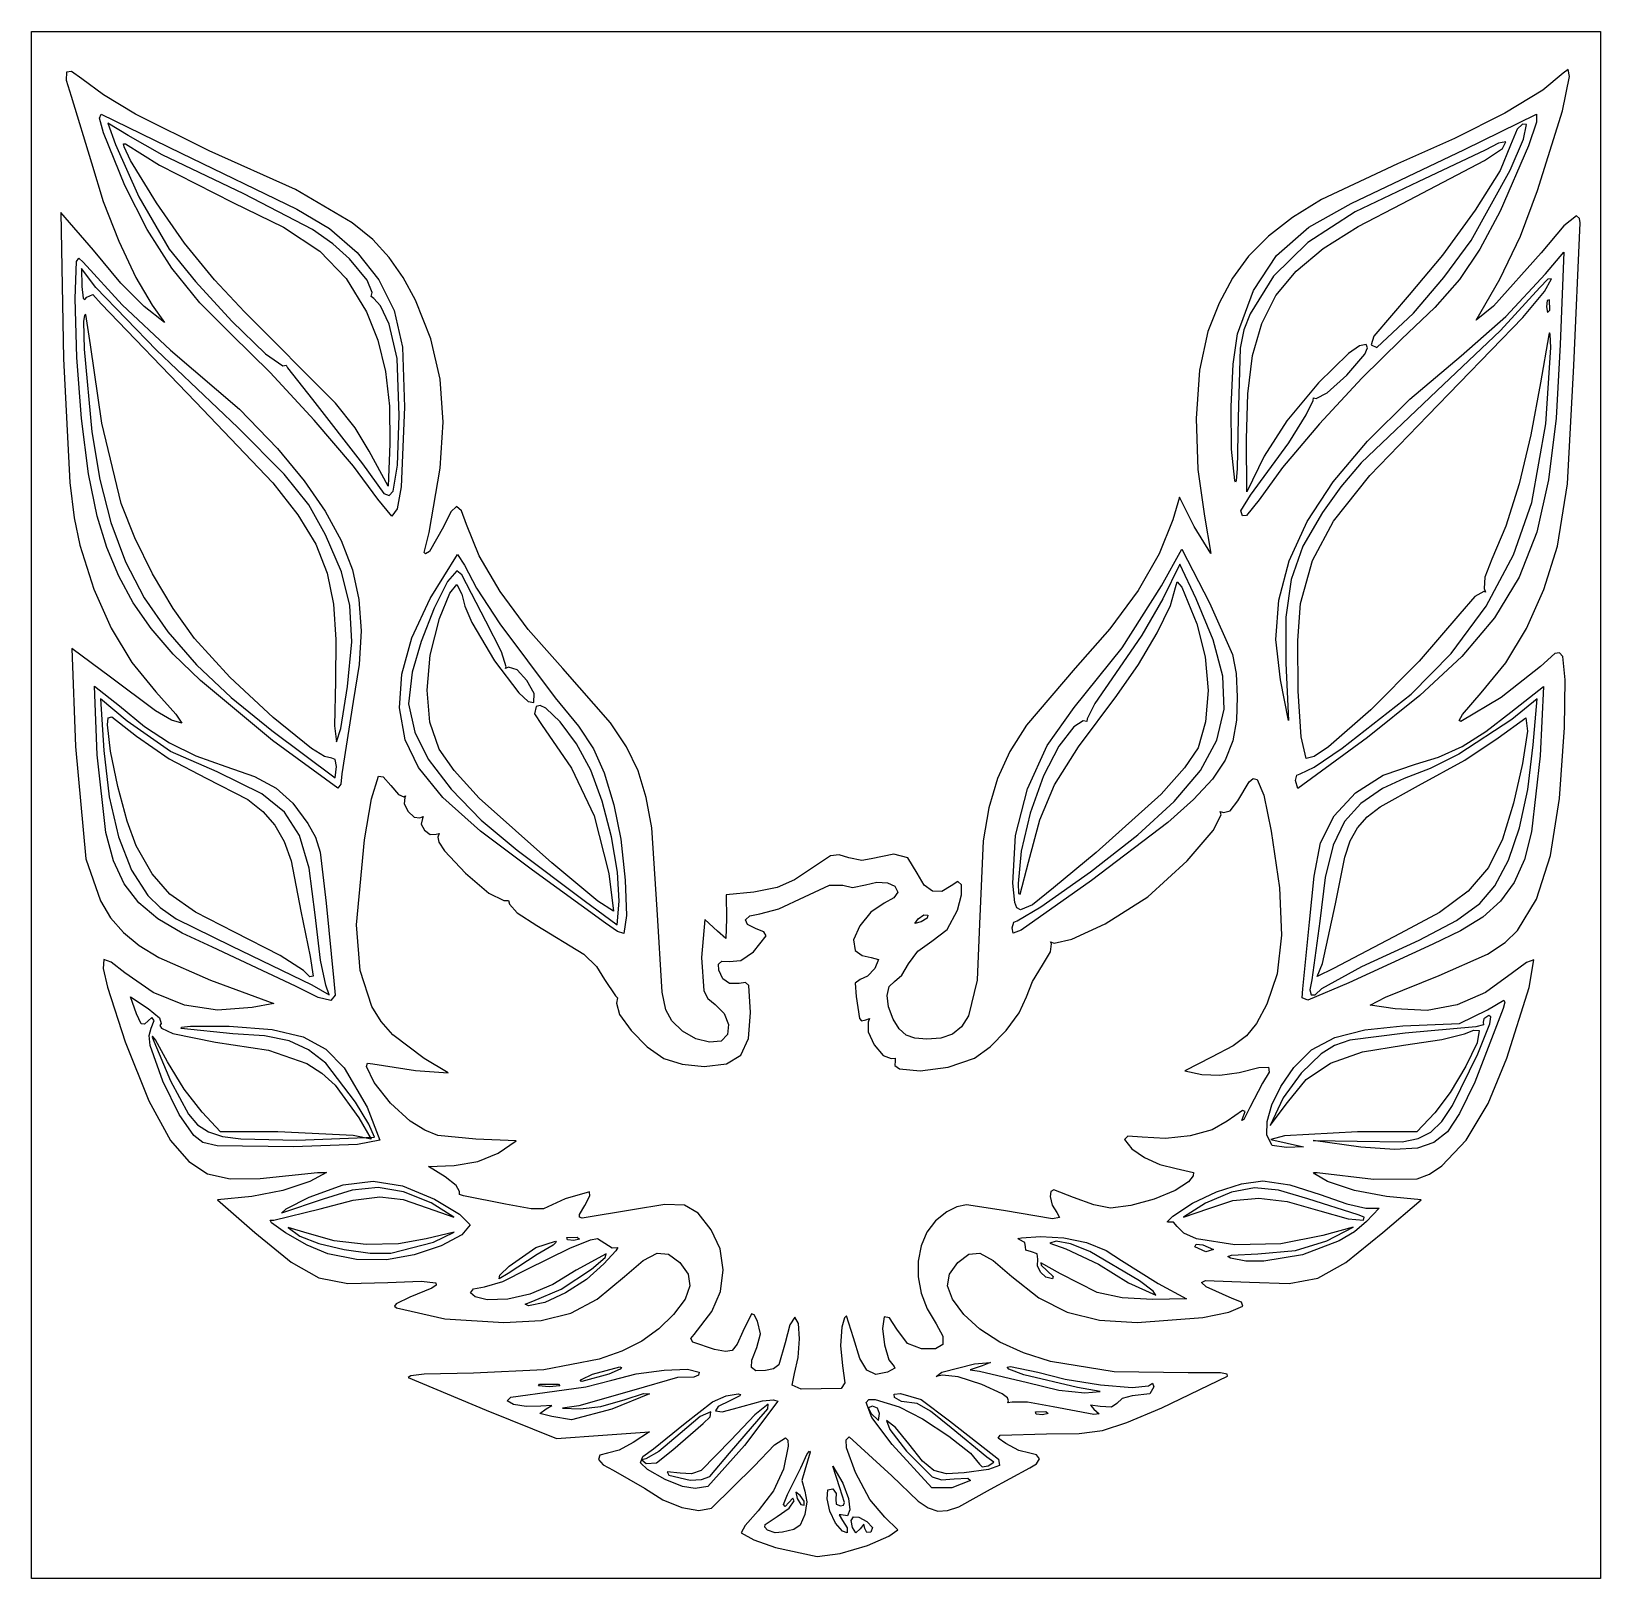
# Model space of a CAD drawing. Extents: x 0 to 81.3, y -0.2 to 79.9.
import ezdxf

# ---------------------------------------------------------------- set-up
doc = ezdxf.new("R2010")
doc.units = 0

msp = doc.modelspace()

# ---------------------------------------------------------------- linework, layer by layer
at = {"layer": 'Layer 1'}
for p, q in [((0, 39.829692), (0, 79.905249)), ((0, 79.905249), (40.64, 79.905249)), ((40.64, 79.905249), (81.28, 79.905249)), ((81.28, 79.905249), (81.28, 39.829692)), ((1.814947, 77.798833), (1.806415, 77.3695)), ((1.806415, 77.3695), (2.068765, 76.556006)), ((2.086113, 77.830417), (1.814947, 77.798833)), ((2.611667, 77.450661), (2.086113, 77.830417)), ((3.736937, 76.616765), (2.611667, 77.450661)), ((79.339722, 77.748157), (78.286027, 76.860038)), ((79.297197, 75.795291), (79.673915, 77.573245)), ((79.597024, 77.92269), (79.339722, 77.748157)), ((79.673915, 77.573245), (79.597024, 77.92269)), ((2.068765, 76.556006), (3.115857, 73.087218)), ((5.393713, 75.612931), (3.736937, 76.616765)), ((78.286027, 76.860038), (76.317281, 75.675589)), ((3.531259, 75.40999), (3.612659, 75.614952)), ((3.612659, 75.614952), (7.761111, 73.598286)), ((9.205073, 73.716556), (5.393713, 75.612931)), ((76.317281, 75.675589), (73.715708, 74.349818)), ((74.224444, 73.793437), (77.95586, 75.61923)), ((77.95586, 75.61923), (77.956976, 75.20351)), ((78.013944, 71.662655), (79.297197, 75.795291)), ((3.734979, 74.646897), (3.531259, 75.40999)), ((5.015069, 74.508385), (3.96236, 75.146555)), ((3.96236, 75.146555), (4.34975, 74.048572)), ((76.964922, 74.839978), (76.620277, 74.007637)), ((77.227717, 75.090095), (76.964922, 74.839978)), ((77.442788, 75.087646), (77.227717, 75.090095)), ((77.281556, 74.317372), (77.442788, 75.087646)), ((77.956976, 75.20351), (77.549737, 73.974157)), ((4.840912, 71.918428), (3.734979, 74.646897)), ((4.34975, 74.048572), (5.563271, 71.331446)), ((4.77891, 74.079835), (4.867848, 74.082143)), ((4.797897, 73.916408), (4.77891, 74.079835)), ((4.867848, 74.082143), (6.632222, 72.975726)), ((6.772894, 73.514666), (5.015069, 74.508385)), ((73.715708, 74.349818), (70.763531, 73.037735)), ((75.997759, 74.117117), (75.297623, 73.759374)), ((76.372204, 74.182674), (75.997759, 74.117117)), ((77.549737, 73.974157), (76.074453, 70.58454)), ((76.620277, 74.007637), (76.075148, 72.705366)), ((76.199687, 73.844951), (76.372204, 74.182674)), ((76.588496, 72.718692), (77.281556, 74.317372)), ((5.12579, 73.219428), (4.797897, 73.916408)), ((6.473266, 71.018667), (5.12579, 73.219428)), ((11.006666, 71.482285), (6.772894, 73.514666)), ((7.761111, 73.598286), (13.754311, 70.69024)), ((13.673972, 71.708105), (9.205073, 73.716556)), ((68.359381, 70.996036), (74.224444, 73.793437)), ((70.977334, 70.979925), (75.265719, 73.212051)), ((75.297623, 73.759374), (71.825556, 72.115693)), ((75.265719, 73.212051), (76.199687, 73.844951)), ((3.115857, 73.087218), (3.725447, 71.094051)), ((6.632222, 72.975726), (10.442222, 71.036137)), ((70.763531, 73.037735), (66.826664, 71.191856)), ((74.580318, 69.079333), (76.588496, 72.718692)), ((76.075148, 72.705366), (74.783405, 70.636123)), ((5.989654, 69.650078), (4.840912, 71.918428)), ((16.623011, 69.982619), (13.673972, 71.708105)), ((71.825556, 72.115693), (68.566193, 70.557626)), ((77.131769, 69.300834), (78.013944, 71.662655)), ((3.725447, 71.094051), (4.524602, 69.03305)), ((5.563271, 71.331446), (7.143332, 68.61636)), ((7.938582, 68.937317), (6.473266, 71.018667)), ((10.442222, 71.036137), (13.056959, 69.770462)), ((14.560805, 69.641824), (11.006666, 71.482285)), ((66.826664, 71.191856), (65.321096, 70.26985)), ((66.161024, 69.766388), (68.359381, 70.996036)), ((68.723596, 69.803075), (70.977334, 70.979925)), ((3.209786, 68.568811), (1.525109, 70.517764)), ((1.525109, 70.517764), (1.670566, 62.945313)), ((13.754311, 70.69024), (15.444825, 69.688778)), ((17.678401, 69.116858), (16.623011, 69.982619)), ((65.321096, 70.26985), (64.074691, 69.304815)), ((68.566193, 70.557626), (66.108559, 68.961235)), ((74.783405, 70.636123), (73.095476, 68.316113)), ((76.074453, 70.58454), (75.015975, 68.61624)), ((80.02793, 70.352027), (79.38004, 69.82825)), ((79.887479, 62.605218), (80.217027, 69.98533)), ((80.192498, 70.203564), (80.02793, 70.352027)), ((80.217027, 69.98533), (80.192498, 70.203564)), ((7.2714, 67.636751), (5.989654, 69.650078)), ((13.056959, 69.770462), (14.943368, 68.51764)), ((15.615369, 68.905528), (14.560805, 69.641824)), ((15.444825, 69.688778), (16.867572, 68.457659)), ((18.534807, 68.190883), (17.678401, 69.116858)), ((64.074691, 69.304815), (63.050385, 68.264014)), ((64.499557, 68.291174), (66.161024, 69.766388)), ((66.91581, 68.662109), (68.723596, 69.803075)), ((76.054921, 67.072724), (77.131769, 69.300834)), ((79.38004, 69.82825), (78.193485, 68.430247)), ((4.627233, 66.860899), (3.209786, 68.568811)), ((4.524602, 69.03305), (5.404533, 67.159167)), ((7.143332, 68.61636), (8.493208, 66.943658)), ((9.476887, 67.034867), (7.938582, 68.937317)), ((14.943368, 68.51764), (16.309, 67.107735)), ((16.472792, 68.116663), (15.615369, 68.905528)), ((16.867572, 68.457659), (17.991058, 67.029771)), ((63.296058, 66.479862), (64.499557, 68.291174)), ((66.108559, 68.961235), (64.333553, 67.232967)), ((65.509547, 67.489623), (66.91581, 68.662109)), ((73.095476, 68.316113), (71.361791, 66.261539)), ((73.153451, 67.149206), (74.580318, 69.079333)), ((75.015975, 68.61624), (73.967336, 67.057319)), ((78.193485, 68.430247), (75.731387, 65.67476)), ((78.418679, 67.34636), (79.36729, 68.475249)), ((79.36729, 68.475249), (79.188479, 63.677471)), ((2.27122, 66.07636), (2.341711, 67.988884)), ((2.341711, 67.988884), (2.463717, 68.152413)), ((2.463717, 68.152413), (2.677704, 67.944352)), ((3.339736, 66.640805), (2.587249, 67.628582)), ((2.587249, 67.628582), (2.607053, 66.69442)), ((2.677704, 67.944352), (4.70118, 65.741155)), ((8.717454, 65.834664), (7.2714, 67.636751)), ((17.38697, 67.021648), (16.472792, 68.116663)), ((19.252556, 67.161041), (18.534807, 68.190883)), ((63.050385, 68.264014), (62.211118, 67.114707)), ((64.460379, 66.218212), (65.509547, 67.489623)), ((2.607053, 66.69442), (2.683229, 66.077851)), ((5.838159, 65.660211), (4.627233, 66.860899)), ((5.404533, 67.159167), (6.256446, 65.727351)), ((8.493208, 66.943658), (10.389651, 64.900017)), ((11.04333, 65.370805), (9.476887, 67.034867)), ((16.309, 67.107735), (17.361405, 65.370805)), ((17.655579, 66.385588), (17.38697, 67.021648)), ((17.991058, 67.029771), (18.783788, 65.438005)), ((19.891976, 65.983682), (19.252556, 67.161041)), ((62.211118, 67.114707), (61.519828, 65.824156)), ((64.333553, 67.232967), (63.122073, 65.279271)), ((71.585407, 65.310302), (73.153451, 67.149206)), ((73.967336, 67.057319), (72.695059, 65.604834)), ((74.839441, 64.939831), (76.054921, 67.072724)), ((76.366999, 65.137352), (78.418679, 67.34636)), ((78.55323, 67.064739), (78.139948, 66.640805)), ((78.377715, 66.430644), (78.73061, 67.093205)), ((78.73061, 67.093205), (78.55323, 67.064739)), ((2.35763, 63.007734), (2.27122, 66.07636)), ((2.683229, 66.077851), (2.76517, 66.021687)), ((2.76517, 66.021687), (2.878088, 66.129976)), ((2.878088, 66.129976), (3.177448, 66.271423)), ((3.177448, 66.271423), (3.607277, 65.794138)), ((6.484958, 63.395249), (3.339736, 66.640805)), ((17.601545, 66.167196), (17.655579, 66.385588)), ((17.740003, 66.07636), (17.601545, 66.167196)), ((18.086536, 65.682572), (17.740003, 66.07636)), ((20.690037, 63.984742), (19.891976, 65.983682)), ((62.471608, 64.241916), (63.296058, 66.479862)), ((63.723878, 64.780473), (64.460379, 66.218212)), ((71.361791, 66.261539), (69.541415, 64.118365)), ((78.139948, 66.640805), (76.093303, 64.40192)), ((77.242926, 65.084598), (78.377715, 66.430644)), ((78.514411, 65.96145), (78.480059, 65.629508)), ((78.628288, 65.999925), (78.514411, 65.96145)), ((78.650567, 65.458999), (78.628288, 65.999925)), ((78.628288, 65.999925), (78.628288, 65.999925)), ((2.743897, 65.211578), (2.707408, 64.869107)), ((2.818285, 65.236063), (2.743897, 65.211578)), ((3.06158, 63.661264), (2.818285, 65.236063)), ((3.607277, 65.794138), (8.496023, 60.714138)), ((4.70118, 65.741155), (7.211706, 63.395249)), ((6.902018, 64.820728), (5.838159, 65.660211)), ((6.256446, 65.727351), (6.902018, 64.820728)), ((10.359119, 64.20003), (8.717454, 65.834664)), ((15.749964, 60.639304), (11.04333, 65.370805)), ((17.361405, 65.370805), (17.947618, 63.908729)), ((18.532768, 64.735805), (18.086536, 65.682572)), ((18.783788, 65.438005), (19.221131, 63.544555)), ((61.519828, 65.824156), (60.939454, 64.359624)), ((63.122073, 65.279271), (62.800671, 64.450637)), ((69.688402, 63.53636), (71.585407, 65.310302)), ((72.695059, 65.604834), (70.965661, 63.955842)), ((71.585407, 65.310302), (71.585407, 65.310302)), ((72.326221, 60.008582), (77.242926, 65.084598)), ((74.060787, 63.104286), (76.366999, 65.137352)), ((75.731387, 65.67476), (74.839441, 64.939831)), ((78.480059, 65.629508), (78.536607, 65.336537)), ((78.536607, 65.336537), (78.650567, 65.458999)), ((2.707408, 64.869107), (2.737058, 63.446302)), ((10.389651, 64.900017), (12.133153, 63.20409)), ((18.940358, 62.964509), (18.532768, 64.735805)), ((60.939454, 64.359624), (60.50393, 62.355301)), ((62.243473, 62.665633), (62.471608, 64.241916)), ((62.800671, 64.450637), (62.616159, 63.48956)), ((63.255618, 63.109002), (63.723878, 64.780473)), ((76.093303, 64.40192), (72.789556, 61.278582)), ((78.639718, 64.280664), (78.589305, 64.178195)), ((78.67429, 64.199084), (78.639718, 64.280664)), ((2.737058, 63.446302), (3.129393, 59.161916)), ((3.656032, 59.615685), (3.06158, 63.661264)), ((12.365792, 62.234872), (10.359119, 64.20003)), ((17.947618, 63.908729), (18.343838, 62.28451)), ((19.221131, 63.544555), (19.332222, 60.431916)), ((21.167974, 61.885529), (20.690037, 63.984742)), ((62.616159, 63.48956), (62.512222, 59.881596)), ((68.793135, 63.616969), (68.21905, 63.216686)), ((69.141605, 63.679226), (68.793135, 63.616969)), ((70.965661, 63.955842), (68.917284, 61.947307)), ((69.069323, 63.187227), (69.210943, 63.503746)), ((69.210943, 63.503746), (69.141605, 63.679226)), ((69.541415, 64.118365), (69.391852, 63.66945)), ((69.391852, 63.66945), (69.688402, 63.53636)), ((78.589305, 64.178195), (78.161478, 61.701916)), ((78.435567, 59.582145), (78.709461, 63.528956)), ((78.709461, 63.528956), (78.67429, 64.199084)), ((79.188479, 63.677471), (78.970554, 59.861178)), ((1.670566, 62.945313), (1.998155, 56.541952)), ((2.601494, 59.844405), (2.35763, 63.007734)), ((10.69956, 59.389225), (6.484958, 63.395249)), ((7.211706, 63.395249), (10.771209, 60.338998)), ((12.133153, 63.20409), (13.024205, 62.574528)), ((13.024205, 62.574528), (13.193874, 62.605956)), ((13.193874, 62.605956), (13.264444, 62.473015)), ((19.04641, 60.008582), (18.940358, 62.964509)), ((62.13731, 60.47621), (62.243473, 62.665633)), ((63.011171, 61.136394), (63.255618, 63.109002)), ((68.21905, 63.216686), (66.666601, 61.700292)), ((68.13627, 62.104542), (69.069323, 63.187227)), ((71.405885, 60.844818), (74.060787, 63.104286)), ((79.566389, 56.460165), (79.887479, 62.605218)), ((14.6535, 59.75994), (12.365792, 62.234872)), ((13.264444, 62.473015), (14.565909, 60.833581)), ((18.343838, 62.28451), (18.55054, 60.495464)), ((21.329576, 59.660423), (21.167974, 61.885529)), ((60.50393, 62.355301), (60.326057, 59.852064)), ((68.917284, 61.947307), (66.723706, 59.571727)), ((67.115685, 61.184364), (68.13627, 62.104542)), ((62.946108, 58.795247), (63.011171, 61.136394)), ((66.666601, 61.700292), (65.029397, 59.726537)), ((66.549992, 60.888903), (67.115685, 61.184364)), ((72.789556, 61.278582), (68.883016, 57.5544)), ((78.161478, 61.701916), (77.669377, 58.997797)), ((8.496023, 60.714138), (12.500092, 56.523953)), ((10.771209, 60.338998), (12.74145, 58.296176)), ((14.565909, 60.833581), (17.144066, 57.501291)), ((16.774429, 59.364195), (15.749964, 60.639304)), ((18.55054, 60.495464), (18.568198, 58.538904)), ((19.332222, 60.431916), (19.155675, 56.303087)), ((62.163881, 58.268171), (62.13731, 60.47621)), ((66.03678, 60.035556), (66.385784, 60.780968)), ((66.385784, 60.780968), (66.402033, 60.918829)), ((66.402033, 60.918829), (66.549992, 60.888903)), ((69.1984, 58.673336), (71.405885, 60.844818)), ((2.963463, 56.978012), (2.601494, 59.844405)), ((4.650576, 55.451482), (3.656032, 59.615685)), ((13.090017, 56.974869), (10.69956, 59.389225)), ((16.689493, 57.374152), (14.6535, 59.75994)), ((17.497777, 58.163153), (16.774429, 59.364195)), ((18.955493, 57.432855), (19.04641, 60.008582)), ((19.04641, 60.008582), (19.04641, 60.008582)), ((21.178633, 57.283807), (21.329576, 59.660423)), ((60.326057, 59.852064), (60.412245, 57.209569)), ((62.512222, 59.881596), (62.459853, 57.245999)), ((65.029397, 59.726537), (63.852575, 57.891916)), ((66.723706, 59.571727), (64.808609, 57.307548)), ((65.125229, 58.584006), (66.03678, 60.035556)), ((69.330682, 56.891501), (72.326221, 60.008582)), ((77.716738, 55.493027), (78.435567, 59.582145)), ((78.970554, 59.861178), (78.585268, 56.667379)), ((3.129393, 59.161916), (3.540519, 56.68964)), ((18.568198, 58.538904), (18.485555, 56.339693)), ((62.95666, 56.057471), (62.946108, 58.795247)), ((63.147222, 55.881361), (65.125229, 58.584006)), ((67.426661, 56.568924), (69.1984, 58.673336)), ((77.669377, 58.997797), (77.058914, 56.47022)), ((12.74145, 58.296176), (14.121027, 56.620313)), ((18.485555, 56.339693), (17.497777, 58.163153)), ((17.497777, 58.163153), (17.497777, 58.163153)), ((62.333945, 56.636041), (62.163881, 58.268171)), ((63.852575, 57.891916), (62.95666, 56.057471)), ((3.404187, 54.80019), (2.963463, 56.978012)), ((14.363772, 55.377683), (13.090017, 56.974869)), ((17.941024, 55.676425), (16.689493, 57.374152)), ((17.144066, 57.501291), (18.261525, 55.966489)), ((18.731789, 56.09018), (18.955493, 57.432855)), ((20.602911, 53.942668), (21.178633, 57.283807)), ((60.412245, 57.209569), (60.768902, 54.787471)), ((62.459853, 57.245999), (62.403167, 56.634567)), ((64.808609, 57.307548), (63.595671, 55.633213)), ((68.883016, 57.5544), (67.817054, 56.311798)), ((1.998155, 56.541952), (2.215959, 54.705132)), ((3.540519, 56.68964), (4.112627, 54.461734)), ((12.500092, 56.523953), (13.807253, 54.865136)), ((14.121027, 56.620313), (15.219876, 55.045192)), ((18.526885, 55.866058), (18.731789, 56.09018)), ((19.155675, 56.303087), (18.948687, 55.179438)), ((62.369757, 56.552035), (62.333945, 56.636041)), ((62.403167, 56.634567), (62.369757, 56.552035)), ((66.078995, 54.510664), (67.426661, 56.568924)), ((67.817054, 56.311798), (66.873761, 54.983237)), ((67.444681, 54.5402), (69.330682, 56.891501)), ((77.058914, 56.47022), (76.372553, 54.273864)), ((78.585268, 56.667379), (77.969038, 53.966521)), ((79.043804, 53.235249), (79.566389, 56.460165)), ((5.354193, 53.675459), (4.650576, 55.451482)), ((15.228262, 53.82317), (14.363772, 55.377683)), ((18.674729, 54.787471), (17.941024, 55.676425)), ((17.941024, 55.676425), (17.941024, 55.676425)), ((18.261525, 55.966489), (18.526885, 55.866058)), ((22.019017, 55.295472), (21.717473, 55.020785)), ((22.284446, 55.073856), (22.019017, 55.295472)), ((59.469268, 55.772499), (59.121655, 54.595209)), ((60.233608, 54.264145), (59.469268, 55.772499)), ((62.653333, 55.069693), (63.147222, 55.881361)), ((63.595671, 55.633213), (62.938684, 54.833442)), ((76.768292, 52.792988), (77.716738, 55.493027)), ((2.215959, 54.705132), (2.512085, 53.292846)), ((3.915658, 53.161751), (3.404187, 54.80019)), ((4.112627, 54.461734), (4.872938, 52.433028)), ((13.807253, 54.865136), (14.729489, 53.340781)), ((15.219876, 55.045192), (16.05149, 53.525846)), ((18.948687, 55.179438), (18.674729, 54.787471)), ((21.717473, 55.020785), (21.350311, 54.247031)), ((22.543265, 54.358697), (22.284446, 55.073856)), ((59.121655, 54.595209), (58.419717, 52.836282)), ((60.768902, 54.787471), (61.090147, 52.854409)), ((62.730892, 54.810905), (62.653333, 55.069693)), ((62.653333, 55.069693), (62.653333, 55.069693)), ((62.938684, 54.833442), (62.730892, 54.810905)), ((65.143732, 52.477639), (66.078995, 54.510664)), ((66.873761, 54.983237), (65.860165, 53.230693)), ((66.353227, 52.488923), (67.444681, 54.5402)), ((6.28144, 51.808216), (5.354193, 53.675459)), ((16.061459, 51.912981), (15.228262, 53.82317)), ((20.342984, 52.91288), (20.602911, 53.942668)), ((21.350311, 54.247031), (20.614112, 52.960375)), ((23.191679, 52.728689), (22.543265, 54.358697)), ((61.090147, 52.854409), (60.233608, 54.264145)), ((76.372553, 54.273864), (75.652757, 52.563412)), ((77.969038, 53.966521), (77.058279, 51.629047)), ((2.512085, 53.292846), (3.229076, 51.018409)), ((4.526315, 51.677689), (3.915658, 53.161751)), ((14.729489, 53.340781), (15.325543, 51.833596)), ((16.05149, 53.525846), (16.629359, 52.017308)), ((20.411626, 52.849345), (20.342984, 52.91288)), ((20.614112, 52.960375), (20.411626, 52.849345)), ((58.419717, 52.836282), (57.32283, 50.940441)), ((58.53557, 51.187034), (59.595117, 53.089931)), ((59.595117, 53.089931), (61.013309, 50.30212)), ((65.860165, 53.230693), (65.244206, 51.50345)), ((78.335645, 50.987067), (79.043804, 53.235249)), ((4.872938, 52.433028), (5.848679, 50.558351)), ((20.648396, 50.52831), (22.06487, 52.807954)), ((22.06487, 52.807954), (22.432295, 52.261246)), ((22.432295, 52.261246), (23.055164, 51.059212)), ((24.274031, 50.88669), (23.191679, 52.728689)), ((59.483504, 52.299411), (58.596042, 50.509551)), ((60.331443, 50.504739), (59.483504, 52.299411)), ((64.609199, 50.448932), (65.143732, 52.477639)), ((65.741333, 50.271914), (66.353227, 52.488923)), ((75.652757, 52.563412), (75.284771, 51.627862)), ((75.345397, 50.135843), (76.768292, 52.792988)), ((5.27575, 50.297364), (4.526315, 51.677689)), ((7.342496, 50.015114), (6.28144, 51.808216)), ((15.325543, 51.833596), (15.654157, 50.22629)), ((16.502242, 50.161873), (16.061459, 51.912981)), ((16.629359, 52.017308), (16.966975, 50.474612)), ((21.549373, 51.399371), (20.865753, 50.017971)), ((22.033755, 51.965249), (21.549373, 51.399371)), ((21.666207, 50.797718), (22.037014, 51.245056)), ((22.295555, 51.746748), (22.033755, 51.965249)), ((22.037014, 51.245056), (22.299131, 50.749146)), ((23.530994, 49.360334), (22.295555, 51.746748)), ((59.263909, 51.10447), (59.355543, 51.38352)), ((59.355543, 51.38352), (59.596857, 51.118988)), ((65.244206, 51.50345), (64.968004, 49.563607)), ((75.284771, 51.627862), (75.246794, 51.038345)), ((77.058279, 51.629047), (75.789409, 49.525401)), ((3.229076, 51.018409), (4.124374, 48.989472)), ((5.848679, 50.558351), (7.067071, 48.792535)), ((16.966975, 50.474612), (17.077831, 48.852792)), ((19.703917, 48.481515), (20.648396, 50.52831)), ((21.137747, 49.497824), (21.666207, 50.797718)), ((22.299131, 50.749146), (22.443342, 50.133732)), ((23.055164, 51.059212), (24.255229, 49.20706)), ((25.735837, 48.914386), (24.274031, 50.88669)), ((57.32283, 50.940441), (55.859957, 48.951638)), ((56.49612, 47.972127), (58.53557, 51.187034)), ((58.596042, 50.509551), (57.514167, 48.633865)), ((59.002937, 50.158405), (59.263909, 51.10447)), ((59.596857, 51.118988), (60.373314, 49.222485)), ((61.218098, 48.379542), (60.331443, 50.504739)), ((64.463725, 48.403626), (64.609199, 50.448932)), ((74.769291, 50.631717), (73.980441, 49.728823)), ((75.225131, 50.892216), (74.769291, 50.631717)), ((75.321707, 50.853892), (75.225131, 50.892216)), ((75.246794, 51.038345), (75.321707, 50.853892)), ((77.445552, 48.980622), (78.335645, 50.987067)), ((6.203559, 48.970138), (5.27575, 50.297364)), ((8.447537, 48.461509), (7.342496, 50.015114)), ((15.654157, 50.22629), (15.774075, 48.401573)), ((16.593479, 48.276873), (16.502242, 50.161873)), ((20.865753, 50.017971), (20.190552, 48.2954)), ((22.443342, 50.133732), (22.8195, 49.284089)), ((58.318027, 48.746192), (59.002937, 50.158405)), ((61.013309, 50.30212), (62.216161, 47.622864)), ((65.597359, 48.355988), (65.741333, 50.271914)), ((73.980441, 49.728823), (71.881515, 47.273214)), ((73.545762, 47.676716), (75.345397, 50.135843)), ((4.124374, 48.989472), (5.195693, 47.210461)), ((7.349336, 47.645372), (6.203559, 48.970138)), ((7.067071, 48.792535), (8.555341, 47.090409)), ((17.077831, 48.852792), (16.975417, 47.106882)), ((20.656529, 47.597541), (21.137747, 49.497824)), ((22.8195, 49.284089), (23.987956, 47.302019)), ((24.351497, 47.770838), (23.530994, 49.360334)), ((24.255229, 49.20706), (27.134306, 45.384421)), ((27.522613, 46.893463), (25.735837, 48.914386)), ((55.859957, 48.951638), (54.060059, 46.913825)), ((60.373314, 49.222485), (60.794555, 47.498719)), ((64.968004, 49.563607), (64.97368, 47.173258)), ((75.789409, 49.525401), (74.098844, 47.526029)), ((76.366449, 47.202315), (77.445552, 48.980622)), ((10.282804, 46.453211), (8.447537, 48.461509)), ((15.774075, 48.401573), (15.74404, 46.242153)), ((16.378035, 45.965008), (16.593479, 48.276873)), ((19.181118, 46.613678), (19.703917, 48.481515)), ((20.190552, 48.2954), (19.731425, 46.706008)), ((54.018617, 44.879362), (56.49612, 47.972127)), ((57.514167, 48.633865), (56.15929, 46.637654)), ((57.343436, 47.114118), (58.318027, 48.746192)), ((61.711758, 46.501233), (61.218098, 48.379542)), ((64.695637, 46.320803), (64.463725, 48.403626)), ((65.621224, 45.726125), (65.597359, 48.355988)), ((4.089527, 46.453851), (2.089127, 47.939562)), ((2.089127, 47.939562), (2.285079, 42.85591)), ((5.195693, 47.210461), (6.440745, 45.685803)), ((8.752675, 46.272427), (7.349336, 47.645372)), ((20.492613, 45.770573), (20.656529, 47.597541)), ((23.987956, 47.302019), (25.245085, 45.64274)), ((24.589328, 46.993587), (24.351497, 47.770838)), ((60.794555, 47.498719), (60.944919, 45.753964)), ((62.216161, 47.622864), (62.407716, 46.637033)), ((64.97368, 47.173258), (65.113956, 44.204136)), ((71.881515, 47.273214), (69.379943, 44.75569)), ((71.467091, 45.570733), (73.545762, 47.676716)), ((74.098844, 47.526029), (71.923, 45.501375)), ((75.091259, 45.638548), (76.366449, 47.202315)), ((78.91383, 47.682985), (78.162551, 47.012516)), ((79.153149, 47.719567), (78.91383, 47.682985)), ((79.315535, 47.521561), (79.153149, 47.719567)), ((79.451346, 46.315325), (79.315535, 47.521561)), ((6.426559, 44.712836), (4.089527, 46.453851)), ((8.555341, 47.090409), (10.340711, 45.406804)), ((12.525304, 44.358623), (10.282804, 46.453211)), ((16.975417, 47.106882), (16.673226, 45.191914)), ((19.07061, 44.871269), (19.181118, 46.613678)), ((19.731425, 46.706008), (19.531671, 45.076378)), ((24.554691, 46.904649), (24.589328, 46.993587)), ((24.720118, 46.97003), (24.554691, 46.904649)), ((25.155516, 46.837559), (24.720118, 46.97003)), ((25.668634, 46.28157), (25.155516, 46.837559)), ((29.994763, 44.083935), (27.522613, 46.893463)), ((54.060059, 46.913825), (51.549738, 43.973569)), ((56.15929, 46.637654), (55.087883, 45.088704)), ((56.21342, 45.508474), (57.343436, 47.114118)), ((61.784408, 44.797537), (61.711758, 46.501233)), ((62.407716, 46.637033), (62.463302, 45.425363)), ((78.162551, 47.012516), (76.136475, 45.405863)), ((3.407923, 42.434183), (3.263623, 45.993612)), ((3.263623, 45.993612), (4.564659, 44.975182)), ((6.440745, 45.685803), (7.475407, 44.539716)), ((12.490419, 43.179444), (8.752675, 46.272427)), ((15.74404, 46.242153), (15.706601, 43.92774)), ((16.035184, 43.784103), (16.378035, 45.965008)), ((16.378035, 45.965008), (16.378035, 45.965008)), ((20.646288, 44.115203), (20.492613, 45.770573)), ((25.245085, 45.64274), (25.732086, 45.196585)), ((26.035333, 45.613818), (25.668634, 46.28157)), ((26.031475, 45.146056), (26.035333, 45.613818)), ((60.944919, 45.753964), (60.823148, 44.136104)), ((65.113956, 44.204136), (64.695637, 46.320803)), ((65.777659, 43.359653), (65.621224, 45.726125)), ((67.896653, 42.778651), (71.467091, 45.570733)), ((74.132387, 44.514326), (75.091259, 45.638548)), ((76.626949, 44.630526), (78.327659, 45.962847)), ((78.327659, 45.962847), (78.150788, 42.369692)), ((79.404947, 43.851359), (79.451346, 46.315325)), ((4.962576, 44.166474), (3.575148, 45.322958)), ((3.575148, 45.322958), (3.751046, 42.645175)), ((4.564659, 44.975182), (5.863449, 43.890792)), ((7.260241, 44.231991), (6.426559, 44.712836)), ((10.340711, 45.406804), (12.450405, 43.696549)), ((16.673226, 45.191914), (16.087522, 41.45247)), ((19.363001, 43.200757), (19.07061, 44.871269)), ((19.531671, 45.076378), (19.863751, 43.597683)), ((25.732086, 45.196585), (26.031475, 45.146056)), ((26.152003, 44.927918), (26.06617, 44.551675)), ((26.354341, 44.979395), (26.152003, 44.927918)), ((26.64349, 44.847458), (26.354341, 44.979395)), ((27.395005, 44.135086), (26.64349, 44.847458)), ((27.134306, 45.384421), (28.342386, 43.920351)), ((52.615681, 42.918044), (54.018617, 44.879362)), ((54.23065, 42.848698), (56.21342, 45.508474)), ((55.087883, 45.088704), (54.687549, 44.288343)), ((61.408032, 43.196182), (61.784408, 44.797537)), ((62.463302, 45.425363), (62.423192, 44.222585)), ((69.379943, 44.75569), (67.191359, 42.851001)), ((71.923, 45.501375), (69.198292, 43.321884)), ((76.136475, 45.405863), (74.03502, 44.156559)), ((77.985191, 45.333025), (76.682281, 44.266465)), ((77.786698, 42.946543), (77.985191, 45.333025)), ((3.951111, 43.973925), (3.983397, 44.337113)), ((4.101484, 42.617271), (3.951111, 43.973925)), ((3.983397, 44.337113), (4.162341, 44.39258)), ((4.162341, 44.39258), (5.452708, 43.38826)), ((7.21099, 42.606299), (4.962576, 44.166474)), ((7.790056, 44.063025), (7.260241, 44.231991)), ((7.475407, 44.539716), (7.790056, 44.063025)), ((14.505997, 42.762442), (12.525304, 44.358623)), ((15.706601, 43.92774), (15.807511, 43.106702)), ((21.117845, 42.729714), (20.646288, 44.115203)), ((26.06617, 44.551675), (26.426174, 43.996206)), ((26.426174, 43.996206), (27.975747, 41.738893)), ((28.232112, 42.994285), (27.395005, 44.135086)), ((28.342386, 43.920351), (29.122953, 42.743322)), ((30.821585, 42.849558), (29.994763, 44.083935)), ((51.549738, 43.973569), (50.684695, 42.603984)), ((54.485766, 44.193706), (53.997263, 43.87701)), ((54.660263, 44.150294), (54.485766, 44.193706)), ((54.687549, 44.288343), (54.660263, 44.150294)), ((60.823148, 44.136104), (60.427986, 42.793025)), ((62.423192, 44.222585), (62.228841, 43.154884)), ((76.682281, 44.266465), (73.936762, 42.456091)), ((73.958686, 44.215322), (74.132387, 44.514326)), ((74.03502, 44.156559), (73.958686, 44.215322)), ((75.34002, 43.632787), (76.626949, 44.630526)), ((75.975125, 43.303935), (77.410767, 44.345248)), ((77.410767, 44.345248), (77.490724, 43.656035)), ((5.452708, 43.38826), (7.129127, 42.222771)), ((5.863449, 43.890792), (7.150242, 43.042123)), ((12.450405, 43.696549), (15.733889, 41.24415)), ((15.875, 40.703229), (12.490419, 43.179444)), ((12.490419, 43.179444), (12.490419, 43.179444)), ((15.807511, 43.106702), (16.035184, 43.784103)), ((20.047413, 41.764558), (19.363001, 43.200757)), ((19.863751, 43.597683), (20.559495, 42.206112)), ((53.997263, 43.87701), (53.215029, 42.873171)), ((60.554617, 41.624894), (61.408032, 43.196182)), ((62.228841, 43.154884), (61.82823, 42.15678)), ((69.198292, 43.321884), (65.599959, 40.676359)), ((66.031395, 42.233898), (65.777659, 43.359653)), ((74.100938, 42.86043), (75.34002, 43.632787)), ((74.240299, 42.148994), (75.975125, 43.303935)), ((77.490724, 43.656035), (77.239357, 41.983439)), ((79.15417, 40.161653), (79.404947, 43.851359)), ((2.285079, 42.85591), (2.826328, 37.048381)), ((3.864721, 38.412437), (3.407923, 42.434183)), ((3.751046, 42.645175), (4.025153, 40.247128)), ((4.475133, 40.793033), (4.101484, 42.617271)), ((7.150242, 43.042123), (8.522265, 42.373698)), ((9.622863, 41.553604), (7.21099, 42.606299)), ((8.522265, 42.373698), (10.076744, 41.830041)), ((15.189091, 42.333969), (14.505997, 42.762442)), ((15.555843, 42.249358), (15.189091, 42.333969)), ((21.894755, 41.611735), (21.117845, 42.729714)), ((28.980376, 41.628543), (28.232112, 42.994285)), ((29.122953, 42.743322), (29.669838, 41.499908)), ((31.42743, 41.596631), (30.821585, 42.849558)), ((50.684695, 42.603984), (50.041318, 41.198788)), ((51.587861, 40.665884), (52.615681, 42.918044)), ((53.215029, 42.873171), (52.421689, 41.338362)), ((52.998915, 40.881716), (54.23065, 42.848698)), ((60.427986, 42.793025), (59.735003, 41.75926)), ((66.438072, 42.33933), (66.031395, 42.233898)), ((67.191359, 42.851001), (66.438072, 42.33933)), ((66.446692, 41.796559), (67.896653, 42.778651)), ((71.684444, 41.947425), (72.889235, 42.302347)), ((73.936762, 42.456091), (72.44524, 41.712761)), ((72.889235, 42.302347), (74.100938, 42.86043)), ((77.50755, 40.636378), (77.786698, 42.946543)), ((78.150788, 42.369692), (77.70683, 38.447509)), ((7.129127, 42.222771), (9.051041, 41.222089)), ((11.938031, 40.401088), (9.622863, 41.553604)), ((10.076744, 41.830041), (11.560323, 41.310205)), ((15.731418, 42.187173), (15.555843, 42.249358)), ((15.804444, 41.821904), (15.731418, 42.187173)), ((15.733889, 41.24415), (15.804444, 41.821904)), ((15.804444, 41.821904), (15.804444, 41.821904)), ((21.319271, 40.21975), (20.047413, 41.764558)), ((20.559495, 42.206112), (21.73736, 40.652549)), ((23.192846, 40.190478), (21.894755, 41.611735)), ((27.975747, 41.738893), (29.155661, 39.265248)), ((29.571015, 40.035959), (28.980376, 41.628543)), ((29.669838, 41.499908), (30.176871, 39.83668)), ((31.851194, 40.226048), (31.42743, 41.596631)), ((59.735003, 41.75926), (58.514517, 40.396013)), ((59.196147, 40.011399), (60.554617, 41.624894)), ((61.82823, 42.15678), (61.169339, 41.162791)), ((65.725026, 41.45247), (66.446692, 41.796559)), ((70.008695, 41.376053), (71.684444, 41.947425)), ((72.44524, 41.712761), (71.101317, 41.201862)), ((71.853837, 40.834491), (74.240299, 42.148994)), ((77.239357, 41.983439), (76.770845, 39.920017)), ((4.955853, 38.994016), (4.475133, 40.793033)), ((9.051041, 41.222089), (11.203914, 40.111007)), ((11.560323, 41.310205), (12.670364, 40.708935)), ((12.670364, 40.708935), (13.545209, 39.930036)), ((16.02474, 40.912235), (15.875, 40.703229)), ((16.087522, 41.45247), (16.02474, 40.912235)), ((17.624203, 40.142005), (17.97464, 41.327411)), ((17.97464, 41.327411), (18.224981, 41.287624)), ((18.224981, 41.287624), (18.610577, 40.841998)), ((18.610577, 40.841998), (19.006864, 40.365284)), ((21.73736, 40.652549), (23.303178, 39.045473)), ((50.041318, 41.198788), (49.5908, 39.681001)), ((50.978721, 38.247179), (51.587861, 40.665884)), ((52.421689, 41.338362), (51.738486, 39.41497)), ((52.232944, 39.067584), (52.998915, 40.881716)), ((61.169339, 41.162791), (60.200147, 40.107439)), ((62.481595, 40.052687), (63.068059, 41.02882)), ((63.068059, 41.02882), (63.290078, 41.204297)), ((63.290078, 41.204297), (63.482258, 41.155346)), ((63.482258, 41.155346), (63.83001, 40.336057)), ((65.475556, 41.099692), (65.548838, 41.377945)), ((65.599959, 40.676359), (65.475556, 41.099692)), ((65.475556, 41.099692), (65.475556, 41.099692)), ((65.548838, 41.377945), (65.725026, 41.45247)), ((68.576867, 40.461027), (70.008695, 41.376053)), ((69.983813, 40.68323), (68.862067, 39.905198)), ((69.856442, 39.733872), (71.853837, 40.834491)), ((71.101317, 41.201862), (69.983813, 40.68323)), ((0, -0.245864), (0, 39.829692)), ((0, 39.829692), (0, 39.829692)), ((4.025153, 40.247128), (4.505319, 38.172796)), ((11.203914, 40.111007), (11.987091, 39.489345)), ((13.105766, 39.461195), (11.938031, 40.401088)), ((13.545209, 39.930036), (14.323198, 38.877313)), ((17.253992, 38.022858), (17.624203, 40.142005)), ((19.006864, 40.365284), (19.282912, 40.250751)), ((19.282912, 40.250751), (19.378863, 40.299665)), ((19.342153, 40.215919), (19.312639, 39.88338)), ((19.312639, 39.88338), (19.511722, 39.490229)), ((19.378863, 40.299665), (19.342153, 40.215919)), ((23.263354, 38.479736), (21.319271, 40.21975)), ((26.952222, 36.842124), (23.192846, 40.190478)), ((30.053259, 38.179474), (29.571015, 40.035959)), ((30.176871, 39.83668), (30.523264, 38.060456)), ((32.13177, 38.638705), (31.851194, 40.226048)), ((58.514517, 40.396013), (55.157655, 37.367331)), ((57.304607, 38.283424), (59.196147, 40.011399)), ((60.200147, 40.107439), (58.868634, 38.925243)), ((62.094067, 39.530579), (62.481595, 40.052687)), ((63.83001, 40.336057), (64.217129, 38.474743)), ((67.471953, 39.27121), (68.576867, 40.461027)), ((68.862067, 39.905198), (68.02152, 38.971465)), ((76.770845, 39.920017), (76.199365, 38.05833)), ((77.082083, 38.641229), (77.50755, 40.636378)), ((78.675739, 37.21659), (79.15417, 40.161653)), ((81.28, 39.829692), (81.28, -0.245864)), ((11.987091, 39.489345), (12.60785, 38.777154)), ((13.886775, 38.25805), (13.105766, 39.461195)), ((19.511722, 39.490229), (19.821104, 39.196313)), ((19.821104, 39.196313), (20.122492, 39.16148)), ((20.122492, 39.16148), (20.300185, 39.230837)), ((20.251894, 39.124794), (20.190346, 38.834611)), ((20.300185, 39.230837), (20.251894, 39.124794)), ((23.303178, 39.045473), (25.162778, 37.493366)), ((29.155661, 39.265248), (29.910265, 36.27853)), ((49.5908, 39.681001), (49.30433, 37.973643)), ((51.738486, 39.41497), (51.266301, 37.443107)), ((51.647463, 36.866359), (52.232944, 39.067584)), ((61.208157, 38.503816), (61.631723, 39.31999)), ((61.631723, 39.31999), (61.578297, 39.493523)), ((61.578297, 39.493523), (61.751041, 39.440736)), ((61.751041, 39.440736), (62.094067, 39.530579)), ((66.776947, 37.875467), (67.471953, 39.27121)), ((68.688393, 38.650934), (69.188826, 39.218816)), ((69.188826, 39.218816), (69.856442, 39.733872)), ((4.25631, 36.943301), (3.864721, 38.412437)), ((5.427441, 37.713025), (4.955853, 38.994016)), ((12.60785, 38.777154), (13.091005, 37.939597)), ((14.381686, 36.563084), (13.886775, 38.25805)), ((14.323198, 38.877313), (14.710013, 38.169381)), ((20.190346, 38.834611), (20.361458, 38.521229)), ((20.361458, 38.521229), (20.654822, 38.309478)), ((20.654822, 38.309478), (20.960029, 38.324183)), ((20.960029, 38.324183), (21.114352, 38.361874)), ((21.114352, 38.361874), (21.046756, 38.170663)), ((25.964444, 36.457921), (23.263354, 38.479736)), ((32.418937, 34.417313), (32.13177, 38.638705)), ((50.831821, 35.786229), (50.978721, 38.247179)), ((54.851983, 36.368696), (57.304607, 38.283424)), ((58.868634, 38.925243), (54.910567, 35.9184)), ((59.868443, 36.94428), (61.208157, 38.503816)), ((64.217129, 38.474743), (64.643208, 35.530429)), ((68.02152, 38.971465), (67.422859, 37.745346)), ((68.31499, 37.972979), (68.688393, 38.650934)), ((76.513518, 36.97296), (77.082083, 38.641229)), ((77.70683, 38.447509), (77.32898, 36.998872)), ((4.505319, 38.172796), (5.180366, 36.458832)), ((6.249591, 36.259413), (5.427441, 37.713025)), ((13.091005, 37.939597), (13.461372, 36.941837)), ((14.710013, 38.169381), (14.964082, 37.384194)), ((16.841907, 33.620803), (17.253992, 38.022858)), ((21.046756, 38.170663), (21.100086, 37.903317)), ((21.100086, 37.903317), (21.404312, 37.457837)), ((21.404312, 37.457837), (22.478376, 36.307025)), ((25.162778, 37.493366), (28.62433, 34.882811)), ((30.363574, 36.354214), (30.053259, 38.179474)), ((30.523264, 38.060456), (30.757493, 35.938646)), ((49.30433, 37.973643), (49.108301, 33.682294)), ((51.266301, 37.443107), (51.106016, 35.762881)), ((66.441735, 36.134437), (66.776947, 37.875467)), ((67.422859, 37.745346), (67.013334, 36.075302)), ((68.028466, 37.127704), (68.31499, 37.972979)), ((76.199365, 38.05833), (75.470894, 36.596901)), ((2.826328, 37.048381), (3.577453, 34.865811)), ((4.807704, 35.750047), (4.25631, 36.943301)), ((13.461372, 36.941837), (13.962998, 34.326359)), ((14.964082, 37.384194), (15.263619, 34.749692)), ((29.337519, 34.843187), (26.952222, 36.842124)), ((41.395799, 37.194589), (39.531996, 35.954236)), ((41.838433, 37.254388), (41.395799, 37.194589)), ((42.3323, 37.094247), (41.838433, 37.254388)), ((43.005621, 36.949815), (42.3323, 37.094247)), ((43.50326, 37.038805), (43.005621, 36.949815)), ((44.676068, 37.285371), (43.50326, 37.038805)), ((45.392104, 37.094116), (44.676068, 37.285371)), ((45.8793, 36.301914), (45.392104, 37.094116)), ((51.217819, 35.216648), (51.647463, 36.866359)), ((55.157655, 37.367331), (52.935141, 35.532887)), ((57.834598, 35.074246), (59.868443, 36.94428)), ((67.555437, 34.706213), (68.028466, 37.127704)), ((75.470894, 36.596901), (74.416787, 35.363314)), ((75.805072, 35.643433), (76.513518, 36.97296)), ((77.32898, 36.998872), (76.804429, 35.816825)), ((77.956293, 34.958127), (78.675739, 37.21659)), ((5.180366, 36.458832), (6.039118, 35.141891)), ((7.176921, 35.202126), (6.249591, 36.259413)), ((14.691128, 34.147729), (14.381686, 36.563084)), ((22.478376, 36.307025), (23.694789, 35.267325)), ((29.739328, 33.700706), (25.964444, 36.457921)), ((29.910265, 36.27853), (30.152046, 34.327665)), ((30.438429, 34.855305), (30.363574, 36.354214)), ((30.757493, 35.938646), (30.830683, 34.100745)), ((39.531996, 35.954236), (38.627798, 35.563901)), ((43.197681, 35.689421), (43.798624, 35.826939)), ((43.798624, 35.826939), (44.336949, 35.797453)), ((44.336949, 35.797453), (44.724553, 35.620598)), ((46.245013, 35.681646), (45.8793, 36.301914)), ((47.994204, 35.871568), (47.634406, 35.648098)), ((48.179461, 35.696856), (47.994204, 35.871568)), ((50.935349, 34.772903), (50.831821, 35.786229)), ((54.910567, 35.9184), (51.273123, 33.345084)), ((52.289011, 34.548382), (54.851983, 36.368696)), ((66.203963, 33.761914), (66.441735, 36.134437)), ((67.013334, 36.075302), (66.740191, 33.809793)), ((76.804429, 35.816825), (76.10109, 34.845081)), ((5.557163, 34.768719), (4.807704, 35.750047)), ((6.039118, 35.141891), (6.666353, 34.520971)), ((8.50417, 34.282759), (7.176921, 35.202126)), ((23.694789, 35.267325), (24.479394, 34.88784)), ((37.415329, 35.317289), (35.983333, 35.173025)), ((35.983333, 35.173025), (36.011293, 33.924835)), ((38.627798, 35.563901), (37.415329, 35.317289)), ((38.714751, 34.443917), (40.037989, 35.065823)), ((40.037989, 35.065823), (41.337199, 35.681552)), ((41.337199, 35.681552), (42.025107, 35.677165)), ((42.025107, 35.677165), (42.535006, 35.551387)), ((42.535006, 35.551387), (43.197681, 35.689421)), ((44.666115, 35.026715), (44.167908, 34.74974)), ((44.873333, 35.316008), (44.666115, 35.026715)), ((44.724553, 35.620598), (44.873333, 35.316008)), ((46.681429, 35.357727), (46.245013, 35.681646)), ((47.155558, 35.342448), (46.681429, 35.357727)), ((47.634406, 35.648098), (47.155558, 35.342448)), ((47.965278, 34.385893), (48.174909, 35.182214)), ((48.174909, 35.182214), (48.179461, 35.696856)), ((51.106016, 35.762881), (51.136764, 35.244978)), ((51.136764, 35.244978), (51.217819, 35.216648)), ((52.935141, 35.532887), (51.849772, 34.662762)), ((55.611412, 33.679539), (57.834598, 35.074246)), ((64.643208, 35.530429), (64.748235, 33.078369)), ((74.416787, 35.363314), (72.928338, 34.257551)), ((75.024335, 34.726459), (75.805072, 35.643433)), ((76.982467, 33.328218), (77.956293, 34.958127)), ((3.577453, 34.865811), (4.102948, 33.990969)), ((6.542947, 33.935361), (5.557163, 34.768719)), ((6.666353, 34.520971), (7.498623, 33.938068)), ((10.526076, 33.242905), (8.50417, 34.282759)), ((13.962998, 34.326359), (14.436634, 31.979116)), ((14.96911, 31.787974), (14.691128, 34.147729)), ((15.263619, 34.749692), (15.66604, 30.728025)), ((24.479394, 34.88784), (24.70642, 34.883127)), ((24.70642, 34.883127), (24.761616, 34.698003)), ((24.761616, 34.698003), (25.153105, 34.243036)), ((25.153105, 34.243036), (26.18867, 33.589547)), ((28.62433, 34.882811), (30.335482, 33.620803)), ((30.152046, 34.327665), (29.337519, 34.843187)), ((30.335482, 33.620803), (30.438429, 34.855305)), ((30.438429, 34.855305), (30.438429, 34.855305)), ((32.664122, 30.127667), (32.418937, 34.417313)), ((37.208269, 34.096077), (37.724402, 34.185248)), ((37.724402, 34.185248), (38.714751, 34.443917)), ((43.476381, 34.285412), (42.905418, 33.575824)), ((44.167908, 34.74974), (43.476381, 34.285412)), ((45.926962, 33.938046), (46.219199, 34.139308)), ((46.219199, 34.139308), (46.433023, 34.130742)), ((47.4411, 33.372564), (47.965278, 34.385893)), ((51.049802, 34.508903), (50.935349, 34.772903)), ((51.228921, 34.403924), (51.049802, 34.508903)), ((51.06703, 33.83247), (52.289011, 34.548382)), ((51.849772, 34.662762), (51.228921, 34.403924)), ((66.871446, 31.616805), (67.555437, 34.706213)), ((72.928338, 34.257551), (70.896838, 33.179594)), ((73.820428, 33.848456), (75.024335, 34.726459)), ((76.10109, 34.845081), (75.186872, 34.027353)), ((4.102948, 33.990969), (4.763579, 33.226129)), ((7.803313, 33.186016), (6.542947, 33.935361)), ((7.498623, 33.938068), (10.349814, 32.541537)), ((17.030197, 31.254906), (16.841907, 33.620803)), ((26.18867, 33.589547), (28.620391, 32.094578)), ((30.354516, 33.271283), (29.739328, 33.700706)), ((29.739328, 33.700706), (29.739328, 33.700706)), ((30.830683, 34.100745), (30.693964, 33.176247)), ((34.879763, 33.903025), (34.713333, 31.933975)), ((35.542722, 33.289835), (34.879763, 33.903025)), ((36.011293, 33.924835), (35.971485, 32.917149)), ((36.991134, 33.883719), (37.208269, 34.096077)), ((37.093421, 33.630902), (36.991134, 33.883719)), ((37.535556, 33.420355), (37.093421, 33.630902)), ((37.943711, 33.262986), (37.535556, 33.420355)), ((42.905418, 33.575824), (42.589148, 32.839559)), ((45.751378, 33.697096), (45.926962, 33.938046)), ((46.08495, 33.780058), (45.751378, 33.697096)), ((45.926962, 33.938046), (45.926962, 33.938046)), ((46.395947, 33.962559), (46.08495, 33.780058)), ((46.433023, 34.130742), (46.395947, 33.962559)), ((46.648342, 32.774136), (47.4411, 33.372564)), ((49.108301, 33.682294), (48.982561, 30.75298)), ((50.8, 33.465668), (50.87844, 33.753826)), ((50.848966, 33.192717), (50.8, 33.465668)), ((50.8, 33.465668), (50.8, 33.465668)), ((51.273123, 33.345084), (50.848966, 33.192717)), ((50.87844, 33.753826), (51.06703, 33.83247)), ((53.888019, 32.886517), (55.611412, 33.679539)), ((65.863764, 30.304692), (66.203963, 33.761914)), ((66.740191, 33.809793), (66.31572, 30.775904)), ((71.887243, 32.823765), (73.820428, 33.848456)), ((75.186872, 34.027353), (74.029686, 33.307357)), ((76.329895, 32.705379), (76.982467, 33.328218)), ((4.763579, 33.226129), (5.585733, 32.545569)), ((5.585733, 32.545569), (6.595796, 31.923568)), ((9.376523, 32.456727), (7.803313, 33.186016)), ((10.349814, 32.541537), (14.534444, 30.516618)), ((12.881475, 32.028289), (10.526076, 33.242905)), ((30.693964, 33.176247), (30.354516, 33.271283)), ((35.971485, 32.917149), (35.542722, 33.289835)), ((37.408, 32.222426), (38.062139, 33.045021)), ((38.062139, 33.045021), (37.943711, 33.262986)), ((42.589148, 32.839559), (42.661705, 32.295197)), ((45.914648, 32.253131), (46.648342, 32.774136)), ((52.781989, 32.228022), (52.833905, 32.643439)), ((52.833905, 32.643439), (52.792575, 32.742549)), ((52.792575, 32.742549), (52.973297, 32.670222)), ((52.973297, 32.670222), (53.888019, 32.886517)), ((64.748235, 33.078369), (64.531331, 31.083524)), ((70.896838, 33.179594), (67.439616, 31.354841)), ((72.597445, 32.628806), (68.234266, 30.621574)), ((68.918672, 31.466728), (71.887243, 32.823765)), ((74.029686, 33.307357), (72.597445, 32.628806)), ((75.42602, 32.103806), (76.329895, 32.705379)), ((3.758542, 31.828974), (3.725784, 31.359041)), ((4.130821, 31.68079), (3.758542, 31.828974)), ((6.595796, 31.923568), (9.285193, 30.752361)), ((13.687777, 30.451987), (9.376523, 32.456727)), ((14.087034, 31.250927), (12.881475, 32.028289)), ((14.436634, 31.979116), (14.596815, 30.957848)), ((15.253363, 30.49139), (14.96911, 31.787974)), ((28.620391, 32.094578), (29.275807, 31.457179)), ((34.713333, 31.933975), (34.825736, 30.204967)), ((35.588188, 31.589137), (35.769793, 31.746051)), ((35.769793, 31.746051), (36.138, 31.723477)), ((36.138, 31.723477), (36.745619, 31.780514)), ((36.745619, 31.780514), (37.408, 32.222426)), ((42.661705, 32.295197), (43.033599, 32.03549)), ((43.033599, 32.03549), (43.499171, 31.92747)), ((43.499171, 31.92747), (43.876814, 31.828821)), ((43.876814, 31.828821), (43.678949, 31.363025)), ((45.42306, 31.594973), (45.914648, 32.253131)), ((52.377072, 31.53986), (52.781989, 32.228022)), ((72.918261, 30.995391), (75.42602, 32.103806)), ((77.822504, 31.81015), (77.43693, 31.67526)), ((77.577078, 30.384034), (77.822504, 31.81015)), ((3.725784, 31.359041), (3.93424, 30.391227)), ((4.838697, 31.137338), (4.130821, 31.68079)), ((6.314235, 30.109411), (4.838697, 31.137338)), ((14.421813, 30.932061), (14.087034, 31.250927)), ((14.087034, 31.250927), (14.087034, 31.250927)), ((14.596815, 30.957848), (14.421813, 30.932061)), ((17.635384, 29.394137), (17.030197, 31.254906)), ((29.275807, 31.457179), (29.680106, 30.795115)), ((35.601403, 31.27569), (35.588188, 31.589137)), ((35.817655, 30.828666), (35.601403, 31.27569)), ((43.315219, 30.964386), (42.935723, 30.798581)), ((43.678949, 31.363025), (43.315219, 30.964386)), ((44.706382, 30.686606), (45.080873, 31.016359)), ((45.080873, 31.016359), (45.42306, 31.594973)), ((51.860029, 30.690209), (52.377072, 31.53986)), ((64.531331, 31.083524), (63.991614, 29.510855)), ((66.604444, 30.939029), (66.871446, 31.616805)), ((67.439616, 31.354841), (66.604444, 30.939029)), ((66.604444, 30.939029), (66.604444, 30.939029)), ((66.838006, 30.316613), (68.918672, 31.466728)), ((70.133614, 29.883216), (72.918261, 30.995391)), ((76.723525, 31.137338), (75.314045, 30.11812)), ((77.43693, 31.67526), (76.723525, 31.137338)), ((3.93424, 30.391227), (4.857018, 27.555711)), ((7.930066, 29.459258), (6.314235, 30.109411)), ((9.285193, 30.752361), (12.558889, 29.546812)), ((14.855523, 29.860761), (13.687777, 30.451987)), ((13.687777, 30.451987), (13.687777, 30.451987)), ((14.534444, 30.516618), (15.41987, 29.99378)), ((15.41987, 29.99378), (15.253363, 30.49139)), ((15.253363, 30.49139), (15.253363, 30.49139)), ((15.66604, 30.728025), (15.736274, 29.983658)), ((29.680106, 30.795115), (30.257815, 29.951914)), ((32.864391, 29.21749), (32.664122, 30.127667)), ((34.825736, 30.204967), (35.038224, 29.808151)), ((36.16318, 30.589135), (35.817655, 30.828666)), ((36.660001, 30.590577), (36.16318, 30.589135)), ((36.986219, 30.634106), (36.660001, 30.590577)), ((37.164232, 30.472114), (36.986219, 30.634106)), ((37.253333, 29.078826), (37.164232, 30.472114)), ((42.935723, 30.798581), (42.672295, 30.600619)), ((42.672295, 30.600619), (42.721389, 29.916636)), ((44.323498, 29.95641), (44.4298, 30.421891)), ((44.4298, 30.421891), (44.706382, 30.686606)), ((48.982561, 30.75298), (48.546768, 28.914705)), ((51.538533, 29.886535), (51.860029, 30.690209)), ((65.81936, 29.832783), (65.863764, 30.304692)), ((65.863764, 30.304692), (65.863764, 30.304692)), ((68.234266, 30.621574), (66.117314, 29.717288)), ((66.31572, 30.775904), (66.220353, 30.253109)), ((66.220353, 30.253109), (66.290192, 29.989473)), ((66.503367, 30.00423), (66.838006, 30.316613)), ((66.838006, 30.316613), (66.838006, 30.316613)), ((75.314045, 30.11812), (73.843885, 29.471422)), ((76.421886, 26.706359), (77.577078, 30.384034)), ((5.436782, 29.012679), (5.129993, 29.892732)), ((5.129993, 29.892732), (6.053195, 29.287323)), ((6.053195, 29.287323), (6.631579, 28.811955)), ((9.648038, 29.197318), (7.930066, 29.459258)), ((11.43, 29.334028), (9.648038, 29.197318)), ((12.558889, 29.546812), (11.43, 29.334028)), ((15.502229, 29.699611), (14.855523, 29.860761)), ((15.736274, 29.983658), (15.502229, 29.699611)), ((18.11371, 28.614838), (17.635384, 29.394137)), ((30.257815, 29.951914), (30.35797, 29.836597)), ((30.35797, 29.836597), (30.311643, 29.559346)), ((30.311643, 29.559346), (30.465694, 28.985566)), ((35.038224, 29.808151), (35.418889, 29.502628)), ((35.418889, 29.502628), (35.884222, 29.027083)), ((42.721389, 29.916636), (42.897778, 28.771091)), ((44.390383, 29.367854), (44.323498, 29.95641)), ((44.63336, 28.733917), (44.390383, 29.367854)), ((51.168054, 29.071837), (51.538533, 29.886535)), ((63.991614, 29.510855), (63.449089, 28.516066)), ((66.117314, 29.717288), (65.81936, 29.832783)), ((66.290192, 29.989473), (66.503367, 30.00423)), ((69.335783, 29.465188), (70.133614, 29.883216)), ((70.63788, 29.269927), (69.335783, 29.465188)), ((72.292133, 29.19083), (70.63788, 29.269927)), ((73.843885, 29.471422), (72.292133, 29.19083)), ((76.235986, 29.286287), (74.773504, 25.465386)), ((75.422464, 29.215732), (76.263904, 29.72403)), ((76.322082, 29.620245), (76.235986, 29.286287)), ((76.263904, 29.72403), (76.322082, 29.620245)), ((5.687252, 28.492543), (5.436782, 29.012679)), ((5.858637, 28.477825), (5.687252, 28.492543)), ((6.242338, 28.823025), (5.858637, 28.477825)), ((6.209879, 28.260432), (6.352701, 28.666738)), ((6.352701, 28.666738), (6.242338, 28.823025)), ((6.631579, 28.811955), (6.725748, 28.519196)), ((6.725748, 28.519196), (6.654097, 28.404438)), ((18.719534, 27.915818), (18.11371, 28.614838)), ((30.465694, 28.985566), (31.066051, 28.152817)), ((33.180226, 28.646953), (32.864391, 29.21749)), ((33.732868, 28.105808), (33.180226, 28.646953)), ((35.884222, 29.027083), (36.10579, 28.455757)), ((36.10579, 28.455757), (36.060433, 27.93252)), ((37.136481, 27.737636), (37.253333, 29.078826)), ((42.897778, 28.771091), (42.99349, 28.644076)), ((42.99349, 28.644076), (43.223606, 28.708864)), ((43.223606, 28.708864), (43.408292, 28.769156)), ((43.408292, 28.769156), (43.348419, 28.584988)), ((43.348419, 28.584988), (43.349219, 28.072506)), ((44.952892, 28.227893), (44.63336, 28.733917)), ((48.546768, 28.914705), (48.183581, 28.341206)), ((50.491416, 28.149596), (51.168054, 29.071837)), ((63.449089, 28.516066), (62.939754, 27.868951)), ((71.03861, 28.384819), (73.973394, 28.517517)), ((73.973394, 28.517517), (75.422464, 29.215732)), ((74.912985, 26.931645), (75.544516, 28.50207)), ((75.229145, 28.75344), (75.193121, 28.571706)), ((75.193121, 28.571706), (75.214701, 28.43914)), ((75.482537, 28.920516), (75.229145, 28.75344)), ((75.600173, 28.855143), (75.482537, 28.920516)), ((75.544516, 28.50207), (75.600173, 28.855143)), ((6.102613, 27.88681), (6.209879, 28.260432)), ((6.153537, 27.370297), (6.102613, 27.88681)), ((6.278336, 27.859057), (6.247456, 27.809328)), ((6.247456, 27.809328), (7.207583, 25.535882)), ((6.422058, 27.671851), (6.278336, 27.859057)), ((7.056978, 26.527673), (6.422058, 27.671851)), ((6.654097, 28.404438), (6.745367, 28.27299)), ((6.745367, 28.27299), (7.332149, 27.98938)), ((7.332149, 27.98938), (9.531051, 27.544801)), ((7.761111, 28.245681), (7.772066, 28.327934)), ((10.442222, 27.974725), (7.761111, 28.245681)), ((7.772066, 28.327934), (8.236711, 28.377596)), ((8.236711, 28.377596), (10.244621, 28.365518)), ((10.244621, 28.365518), (12.465732, 28.195169)), ((12.08081, 27.872665), (10.442222, 27.974725)), ((13.343468, 27.612224), (12.08081, 27.872665)), ((12.465732, 28.195169), (14.070916, 27.824798)), ((14.070916, 27.824798), (15.251105, 27.185169)), ((20.344711, 26.697274), (18.719534, 27.915818)), ((31.066051, 28.152817), (31.902707, 27.306481)), ((34.414763, 27.720917), (33.732868, 28.105808)), ((35.11558, 27.537615), (34.414763, 27.720917)), ((36.060433, 27.93252), (35.72499, 27.60124)), ((36.740652, 26.877062), (37.136481, 27.737636)), ((43.349219, 28.072506), (43.660791, 27.4039)), ((45.307663, 27.911497), (44.952892, 28.227893)), ((45.760331, 27.747446), (45.307663, 27.911497)), ((46.373553, 27.698457), (45.760331, 27.747446)), ((47.108582, 27.758482), (46.373553, 27.698457)), ((47.708055, 27.964265), (47.108582, 27.758482)), ((48.183581, 28.341206), (47.708055, 27.964265)), ((49.664541, 27.303224), (50.491416, 28.149596)), ((62.939754, 27.868951), (62.241133, 27.355824)), ((66.303521, 27.139649), (67.507572, 27.783386)), ((68.282047, 27.652169), (67.503009, 27.374207)), ((67.507572, 27.783386), (69.063784, 28.190013)), ((71.148437, 28.00755), (68.282047, 27.652169)), ((69.063784, 28.190013), (71.03861, 28.384819)), ((71.068582, 27.391766), (73.053009, 27.673835)), ((74.810754, 28.337605), (71.148437, 28.00755)), ((73.053009, 27.673835), (74.231929, 27.980366)), ((74.231929, 27.980366), (74.704847, 28.16373)), ((74.704847, 28.16373), (74.991863, 28.149683)), ((75.214701, 28.43914), (74.810754, 28.337605)), ((74.991863, 28.149683), (74.881021, 27.5135)), ((4.857018, 27.555711), (6.091328, 24.509944)), ((6.816409, 25.517642), (6.153537, 27.370297)), ((9.531051, 27.544801), (12.288229, 27.135894)), ((12.288229, 27.135894), (14.267786, 26.439817)), ((14.35947, 27.152546), (13.343468, 27.612224)), ((15.258093, 26.452776), (14.35947, 27.152546)), ((15.251105, 27.185169), (16.197233, 26.207048)), ((31.902707, 27.306481), (32.765656, 26.691943)), ((35.72499, 27.60124), (35.11558, 27.537615)), ((35.997937, 26.41842), (36.740652, 26.877062)), ((43.660791, 27.4039), (44.111272, 26.853977)), ((44.111272, 26.853977), (44.528802, 26.697545)), ((48.843353, 26.716138), (49.664541, 27.303224)), ((62.241133, 27.355824), (61.130753, 26.762998)), ((65.385177, 26.233515), (66.303521, 27.139649)), ((66.803281, 26.941893), (65.762018, 25.941669)), ((67.503009, 27.374207), (66.803281, 26.941893)), ((67.294192, 26.461332), (68.945619, 27.042855)), ((68.945619, 27.042855), (71.068582, 27.391766)), ((73.612354, 24.271494), (74.912985, 26.931645)), ((74.881021, 27.5135), (74.302766, 26.29883)), ((7.919561, 25.10503), (7.056978, 26.527673)), ((14.267786, 26.439817), (15.048722, 25.940403)), ((16.789936, 24.437958), (15.258093, 26.452776)), ((16.197233, 26.207048), (17.392613, 24.179452)), ((17.353846, 26.280064), (17.410912, 26.463183)), ((17.749166, 25.458735), (17.353846, 26.280064)), ((17.410912, 26.463183), (17.683158, 26.425184)), ((17.683158, 26.425184), (19.896666, 26.083918)), ((19.896666, 26.083918), (21.59, 25.963276)), ((21.59, 25.963276), (20.344711, 26.697274)), ((32.765656, 26.691943), (33.701309, 26.403144)), ((33.701309, 26.403144), (34.840429, 26.283025)), ((34.840429, 26.283025), (35.997937, 26.41842)), ((44.528802, 26.697545), (44.743684, 26.719341)), ((44.735338, 26.570288), (44.715658, 26.328104)), ((44.715658, 26.328104), (44.966133, 26.164507)), ((44.743684, 26.719341), (44.735338, 26.570288)), ((44.966133, 26.164507), (46.041916, 26.06471)), ((46.041916, 26.06471), (47.491413, 26.254164)), ((47.491413, 26.254164), (48.843353, 26.716138)), ((61.130753, 26.762998), (59.749284, 26.063623)), ((59.749284, 26.063623), (60.61839, 25.872736)), ((62.564304, 25.980864), (63.57695, 26.23083)), ((63.57695, 26.23083), (64.071979, 26.241999)), ((64.071979, 26.241999), (64.115838, 25.98393)), ((64.725082, 25.248869), (65.385177, 26.233515)), ((66.026281, 25.603809), (67.294192, 26.461332)), ((74.302766, 26.29883), (73.492781, 24.942206)), ((75.453844, 24.358465), (76.421886, 26.706359)), ((7.657978, 23.791999), (6.816409, 25.517642)), ((7.207583, 25.535882), (8.140049, 23.810809)), ((15.048722, 25.940403), (15.734572, 25.316773)), ((15.734572, 25.316773), (16.953436, 23.626964)), ((18.596935, 24.377724), (17.749166, 25.458735)), ((60.61839, 25.872736), (61.548508, 25.825757)), ((61.548508, 25.825757), (62.564304, 25.980864)), ((63.774975, 25.426179), (63.105405, 24.164349)), ((64.115838, 25.98393), (63.774975, 25.426179)), ((64.259008, 24.298627), (64.725082, 25.248869)), ((65.762018, 25.941669), (64.842604, 24.660248)), ((65.05387, 24.426901), (66.026281, 25.603809)), ((74.773504, 25.465386), (73.974019, 23.850716)), ((6.091328, 24.509944), (7.201622, 22.441442)), ((8.840616, 23.917117), (7.919561, 25.10503)), ((17.483484, 23.301366), (16.789936, 24.437958)), ((64.842604, 24.660248), (64.160306, 23.222006)), ((64.160306, 23.222006), (65.05387, 24.426901)), ((73.492781, 24.942206), (72.686751, 23.88016)), ((8.406796, 22.704673), (7.657978, 23.791999)), ((8.140049, 23.810809), (8.609212, 23.268989)), ((9.803316, 22.896359), (8.840616, 23.917117)), ((16.953436, 23.626964), (17.600063, 22.523123)), ((17.392613, 24.179452), (18.056024, 22.46354)), ((19.624974, 23.453558), (18.596935, 24.377724)), ((62.724082, 24.005005), (61.936607, 23.450307)), ((62.693433, 23.487896), (62.765853, 23.67247)), ((62.8638, 23.956505), (62.724082, 24.005005)), ((62.765853, 23.67247), (62.8638, 23.956505)), ((63.105405, 24.164349), (62.804404, 23.539526)), ((64.009706, 23.440304), (64.259008, 24.298627)), ((72.686751, 23.88016), (71.758909, 22.896359)), ((73.058603, 23.441194), (73.612354, 24.271494)), ((73.974019, 23.850716), (73.342858, 22.904859)), ((74.308787, 22.47033), (75.453844, 24.358465)), ((8.609212, 23.268989), (9.172268, 22.897919)), ((9.172268, 22.897919), (9.898175, 22.665304)), ((12.768602, 22.896359), (9.803316, 22.896359)), ((16.666975, 22.709742), (12.768602, 22.896359)), ((17.777352, 22.614136), (17.483484, 23.301366)), ((20.370972, 22.985588), (19.624974, 23.453558)), ((21.048216, 22.711699), (20.370972, 22.985588)), ((61.159877, 23.005482), (60.028746, 22.693785)), ((61.936607, 23.450307), (61.159877, 23.005482)), ((62.804404, 23.539526), (62.693433, 23.487896)), ((63.999926, 22.731417), (64.009706, 23.440304)), ((68.687786, 22.892506), (64.911111, 22.691669)), ((71.758909, 22.896359), (68.687786, 22.892506)), ((71.821509, 22.546834), (72.48317, 22.881862)), ((72.48317, 22.881862), (73.058603, 23.441194)), ((73.342858, 22.904859), (72.638977, 22.344634)), ((7.201622, 22.441442), (8.161435, 21.356724)), ((8.886485, 22.351517), (8.406796, 22.704673)), ((8.406796, 22.704673), (8.406796, 22.704673)), ((9.626854, 22.16835), (8.886485, 22.351517)), ((13.575893, 22.12187), (9.626854, 22.16835)), ((9.898175, 22.665304), (10.855887, 22.538848)), ((10.855887, 22.538848), (13.742551, 22.475232)), ((16.894633, 22.234661), (13.575893, 22.12187)), ((13.742551, 22.475232), (17.777352, 22.614136)), ((17.600063, 22.523123), (16.666975, 22.709742)), ((18.056024, 22.46354), (16.894633, 22.234661)), ((23.013021, 22.521525), (21.048216, 22.711699)), ((25.117337, 22.425488), (23.013021, 22.521525)), ((24.1736, 21.794416), (25.117337, 22.425488)), ((56.789545, 22.678785), (56.62518, 22.494663)), ((56.62518, 22.494663), (56.995152, 22.024695)), ((57.530407, 22.624748), (56.789545, 22.678785)), ((56.995152, 22.024695), (57.646542, 21.571472)), ((58.749996, 22.55396), (57.530407, 22.624748)), ((60.028746, 22.693785), (58.749996, 22.55396)), ((64.275942, 22.187874), (63.999926, 22.731417)), ((64.911111, 22.691669), (64.205556, 22.494686)), ((64.205556, 22.494686), (65.052222, 22.30558)), ((65.014568, 22.083082), (64.275942, 22.187874)), ((65.898889, 22.116474), (65.014568, 22.083082)), ((65.052222, 22.30558), (65.898889, 22.116474)), ((68.862222, 22.112306), (66.395332, 22.454352)), ((66.395332, 22.454352), (68.673712, 22.420953)), ((68.673712, 22.420953), (71.009075, 22.389449)), ((70.609679, 21.985684), (68.862222, 22.112306)), ((68.862222, 22.112306), (68.862222, 22.112306)), ((71.798257, 22.050685), (70.609679, 21.985684)), ((71.009075, 22.389449), (71.821509, 22.546834)), ((72.638977, 22.344634), (71.798257, 22.050685)), ((73.058539, 21.138506), (74.308787, 22.47033)), ((8.161435, 21.356724), (9.129169, 20.72241)), ((20.571431, 21.110344), (21.900427, 21.160613)), ((21.900427, 21.160613), (23.121013, 21.361111)), ((23.121013, 21.361111), (24.1736, 21.794416)), ((57.646542, 21.571472), (58.455392, 21.204613)), ((58.455392, 21.204613), (59.297742, 20.993732)), ((72.416414, 20.711383), (73.058539, 21.138506)), ((9.129169, 20.72241), (10.296057, 20.457986)), ((10.296057, 20.457986), (11.853333, 20.482935)), ((11.853333, 20.482935), (14.816666, 20.78563)), ((14.426632, 20.329982), (13.031583, 19.857671)), ((15.289617, 20.791278), (14.426632, 20.329982)), ((14.816666, 20.78563), (15.289617, 20.791278)), ((16.143008, 20.151961), (17.695307, 20.351689)), ((17.695307, 20.351689), (19.219397, 20.106367)), ((21.433155, 20.56474), (20.571431, 21.110344)), ((22.004041, 20.118401), (21.433155, 20.56474)), ((59.297742, 20.993732), (60.189921, 20.790868)), ((60.179612, 20.615046), (59.934955, 20.315177)), ((60.189921, 20.790868), (60.179612, 20.615046)), ((62.671126, 20.197941), (63.782222, 20.352295)), ((63.782222, 20.352295), (65.175262, 20.150583)), ((66.452487, 20.715932), (66.417106, 20.795264)), ((66.417106, 20.795264), (66.604444, 20.783635)), ((67.135592, 20.331865), (66.452487, 20.715932)), ((66.604444, 20.783635), (69.50945, 20.442685)), ((68.540676, 19.858223), (67.135592, 20.331865)), ((69.50945, 20.442685), (71.774925, 20.459545)), ((71.774925, 20.459545), (72.416414, 20.711383)), ((11.414176, 19.553321), (9.638422, 19.368581)), ((13.031583, 19.857671), (11.414176, 19.553321)), ((13.191398, 18.916609), (14.393333, 19.509692)), ((14.393333, 19.509692), (16.143008, 20.151961)), ((16.614194, 19.882658), (15.108964, 19.403814)), ((17.962568, 20.014065), (16.614194, 19.882658)), ((16.667724, 19.367538), (18.044893, 19.524135)), ((19.282622, 19.793753), (17.962568, 20.014065)), ((18.044893, 19.524135), (19.262626, 19.387725)), ((19.219397, 20.106367), (20.884444, 19.413488)), ((20.702891, 19.21744), (19.282622, 19.793753)), ((22.16652, 19.811452), (22.004041, 20.118401)), ((22.175849, 19.657526), (22.16652, 19.811452)), ((22.378526, 19.579093), (22.175849, 19.657526)), ((24.553333, 19.150316), (22.378526, 19.579093)), ((28.909718, 19.791914), (27.643071, 19.425515)), ((28.671509, 19.086359), (28.932179, 19.584657)), ((28.932179, 19.584657), (28.909718, 19.791914)), ((52.804978, 19.81149), (52.775556, 19.552339)), ((52.775556, 19.552339), (52.875039, 19.103825)), ((52.95397, 19.892043), (52.804978, 19.81149)), ((53.975, 19.502092), (52.95397, 19.892043)), ((59.246672, 19.857312), (58.154819, 19.413256)), ((59.934955, 20.315177), (59.246672, 19.857312)), ((60.139405, 19.208207), (61.389058, 19.790075)), ((62.166079, 19.769085), (60.814785, 19.195195)), ((61.389058, 19.790075), (62.671126, 20.197941)), ((63.352861, 19.991949), (62.166079, 19.769085)), ((64.594963, 19.873209), (63.352861, 19.991949)), ((66.112218, 19.422291), (64.594963, 19.873209)), ((65.175262, 20.150583), (66.745556, 19.656194)), ((66.745556, 19.656194), (68.142454, 19.161583)), ((70.182215, 19.553321), (68.540676, 19.858223)), ((71.992137, 19.368581), (70.182215, 19.553321)), ((9.638422, 19.368581), (11.572971, 17.691419)), ((12.558889, 18.324342), (14.957777, 18.916588)), ((15.108964, 19.403814), (12.958455, 18.694103)), ((12.958455, 18.694103), (13.191398, 18.916609)), ((14.957777, 18.916588), (16.667724, 19.367538)), ((19.262626, 19.387725), (20.494263, 18.959658)), ((20.494263, 18.959658), (21.877493, 18.486937)), ((21.877493, 18.486937), (20.702891, 19.21744)), ((20.884444, 19.413488), (22.180021, 18.634014)), ((25.890361, 18.915317), (24.553333, 19.150316)), ((26.528889, 18.917787), (25.890361, 18.915317)), ((27.643071, 19.425515), (26.528889, 18.917787)), ((28.385354, 18.611477), (28.671509, 19.086359)), ((31.140665, 18.855185), (28.527141, 18.430977)), ((32.804945, 19.129152), (31.140665, 18.855185)), ((33.832821, 19.099886), (32.804945, 19.129152)), ((34.531259, 18.689147), (33.832821, 19.099886)), ((47.415887, 18.760753), (46.828896, 18.294918)), ((47.926502, 19.019668), (47.415887, 18.760753)), ((48.441586, 19.112533), (47.926502, 19.019668)), ((50.359079, 18.816729), (48.441586, 19.112533)), ((52.895858, 18.389996), (50.359079, 18.816729)), ((52.875039, 19.103825), (53.114222, 18.71947)), ((53.114222, 18.71947), (53.249504, 18.461807)), ((55.035043, 19.115755), (53.975, 19.502092)), ((55.899332, 18.951445), (55.035043, 19.115755)), ((56.944128, 19.079228), (55.899332, 18.951445)), ((58.154819, 19.413256), (56.944128, 19.079228)), ((59.125556, 18.531848), (60.139405, 19.208207)), ((60.814785, 19.195195), (59.681926, 18.483653)), ((59.681926, 18.483653), (60.988533, 18.934035)), ((60.988533, 18.934035), (62.235872, 19.343189)), ((62.235872, 19.343189), (63.570439, 19.459997)), ((63.570439, 19.459997), (65.050284, 19.283221)), ((65.050284, 19.283221), (66.733454, 18.811624)), ((68.721111, 18.602362), (66.112218, 19.422291)), ((66.733454, 18.811624), (68.2066, 18.390052)), ((68.142454, 19.161583), (69.123083, 18.951948)), ((69.123083, 18.951948), (69.80728, 18.945248)), ((69.80728, 18.945248), (69.15783, 18.253939)), ((69.995457, 17.677074), (71.992137, 19.368581)), ((12.362883, 18.323685), (12.558889, 18.324342)), ((12.436531, 18.189669), (12.362883, 18.323685)), ((13.165308, 17.66375), (12.436531, 18.189669)), ((14.290045, 17.641257), (13.29867, 17.9454)), ((13.29867, 17.9454), (13.899444, 17.486726)), ((22.180021, 18.634014), (22.718889, 18.07893)), ((22.718889, 18.07893), (22.295176, 17.559086)), ((28.386409, 18.485959), (28.385354, 18.611477)), ((28.527141, 18.430977), (28.386409, 18.485959)), ((35.207222, 17.818698), (34.531259, 18.689147)), ((46.828896, 18.294918), (46.383861, 17.693838)), ((53.249504, 18.461807), (52.895858, 18.389996)), ((58.821859, 18.243413), (59.125556, 18.531848)), ((58.884318, 18.217142), (58.821859, 18.243413)), ((59.155658, 18.21818), (58.884318, 18.217142)), ((59.35417, 17.995406), (59.155658, 18.21818)), ((59.690177, 17.642742), (59.35417, 17.995406)), ((68.460208, 17.953636), (66.883653, 17.522848)), ((67.106921, 17.247862), (68.460208, 17.953636)), ((68.2066, 18.390052), (68.991232, 18.323097)), ((69.15783, 18.253939), (68.536583, 17.725589)), ((69.033989, 18.481755), (68.721111, 18.602362)), ((68.721111, 18.602362), (68.721111, 18.602362)), ((68.991232, 18.323097), (69.033989, 18.481755)), ((11.572971, 17.691419), (13.448757, 16.154695)), ((14.290256, 17.030968), (13.165308, 17.66375)), ((13.899444, 17.486726), (14.887722, 17.106106)), ((15.684896, 17.248354), (14.290045, 17.641257)), ((14.887722, 17.106106), (16.207004, 16.796119)), ((17.34316, 17.063029), (15.684896, 17.248354)), ((19.014341, 17.096693), (17.34316, 17.063029)), ((18.626666, 16.612238), (20.820182, 17.178771)), ((20.447942, 17.360756), (19.014341, 17.096693)), ((21.897877, 17.694298), (20.447942, 17.360756)), ((20.820182, 17.178771), (21.897877, 17.694298)), ((20.820182, 17.178771), (20.820182, 17.178771)), ((22.295176, 17.559086), (21.228741, 16.997327)), ((26.125654, 16.90086), (27.145335, 17.238774)), ((27.18527, 17.179387), (27.019502, 17.027404)), ((27.145335, 17.238774), (27.18527, 17.179387)), ((27.734212, 17.422424), (28.275139, 17.444703)), ((27.772687, 17.308546), (27.734212, 17.422424)), ((27.734212, 17.422424), (27.734212, 17.422424)), ((28.104628, 17.274196), (27.772687, 17.308546)), ((27.886389, 16.86637), (28.968432, 17.300569)), ((28.397601, 17.330743), (28.104628, 17.274196)), ((28.275139, 17.444703), (28.397601, 17.330743)), ((28.968432, 17.300569), (29.31699, 17.375087)), ((29.31699, 17.375087), (29.710947, 17.133985)), ((29.710947, 17.133985), (30.079361, 16.894931)), ((35.670634, 16.834578), (35.207222, 17.818698)), ((46.383861, 17.693838), (46.083695, 16.98785)), ((51.090482, 17.371016), (51.27911, 17.415413)), ((51.156232, 17.323638), (51.090482, 17.371016)), ((51.460124, 17.166184), (51.156232, 17.323638)), ((51.27911, 17.415413), (52.272935, 17.475355)), ((51.492356, 16.948333), (51.460124, 17.166184)), ((52.272935, 17.475355), (53.481875, 17.405198)), ((53.086299, 17.233034), (52.756923, 17.139156)), ((52.756923, 17.139156), (53.574572, 16.832713)), ((53.820138, 17.099714), (53.086299, 17.233034)), ((53.481875, 17.405198), (54.645288, 17.157639)), ((54.82852, 16.691481), (53.820138, 17.099714)), ((54.645288, 17.157639), (55.66972, 16.760226)), ((60.34992, 17.364496), (59.690177, 17.642742)), ((60.270712, 16.943372), (60.324933, 17.080714)), ((60.324933, 17.080714), (60.677388, 17.051568)), ((62.338956, 17.050191), (60.34992, 17.364496)), ((64.717971, 17.090353), (62.338956, 17.050191)), ((66.883653, 17.522848), (64.717971, 17.090353)), ((65.480385, 16.74448), (67.106921, 17.247862)), ((67.743084, 17.253731), (65.83592, 16.532592)), ((68.536583, 17.725589), (67.743084, 17.253731)), ((68.080938, 16.136835), (69.995457, 17.677074)), ((15.356414, 16.575704), (14.290256, 17.030968)), ((16.836733, 16.285964), (15.356414, 16.575704)), ((15.356414, 16.575704), (15.356414, 16.575704)), ((16.207004, 16.796119), (17.554311, 16.612814)), ((18.395907, 16.26377), (16.836733, 16.285964)), ((17.554311, 16.612814), (18.626666, 16.612238)), ((19.826634, 16.522579), (18.395907, 16.26377)), ((21.228741, 16.997327), (19.826634, 16.522579)), ((26.195519, 16.537672), (24.697199, 15.563034)), ((24.743348, 15.939984), (26.125654, 16.90086)), ((25.674057, 15.781886), (27.886389, 16.86637)), ((27.019502, 17.027404), (26.195519, 16.537672)), ((29.768209, 16.586678), (28.221262, 15.725496)), ((29.006015, 15.783044), (29.726012, 16.396649)), ((30.266012, 16.740019), (29.657528, 16.058645)), ((29.726012, 16.396649), (29.768209, 16.586678)), ((30.079361, 16.894931), (30.375846, 16.909463)), ((30.375846, 16.909463), (30.266012, 16.740019)), ((31.690049, 16.23284), (32.409462, 16.609278)), ((32.409462, 16.609278), (32.999212, 16.562179)), ((32.999212, 16.562179), (33.584444, 16.123025)), ((35.831224, 15.74392), (35.670634, 16.834578)), ((46.083695, 16.98785), (45.93131, 16.207293)), ((47.977778, 16.123025), (48.550349, 16.55986)), ((48.550349, 16.55986), (49.119583, 16.608)), ((49.119583, 16.608), (49.821313, 16.232453)), ((51.516608, 16.764098), (51.492356, 16.948333)), ((51.801316, 16.68747), (51.516608, 16.764098)), ((52.101849, 16.580946), (51.801316, 16.68747)), ((52.122248, 16.298528), (52.101849, 16.580946)), ((52.108992, 15.96452), (52.122248, 16.298528)), ((53.574572, 16.832713), (55.267905, 16.038508)), ((57.401051, 15.17786), (54.82852, 16.691481)), ((55.66972, 16.760226), (56.461716, 16.240512)), ((60.835546, 16.68747), (60.270712, 16.943372)), ((60.270712, 16.943372), (60.270712, 16.943372)), ((60.677388, 17.051568), (61.222635, 16.804896)), ((61.222635, 16.804896), (60.835546, 16.68747)), ((61.965987, 16.441746), (62.157573, 16.510691)), ((62.117035, 16.352289), (61.965987, 16.441746)), ((62.911959, 16.206432), (62.117035, 16.352289)), ((62.117035, 16.352289), (62.117035, 16.352289)), ((62.157573, 16.510691), (63.528146, 16.580493)), ((63.528146, 16.580493), (65.480385, 16.74448)), ((65.83592, 16.532592), (63.829512, 16.196713)), ((13.448757, 16.154695), (14.891407, 15.335527)), ((24.697199, 15.563034), (24.232802, 15.276359)), ((24.232802, 15.276359), (24.264297, 15.471298)), ((24.264297, 15.471298), (24.743348, 15.939984)), ((24.427154, 15.140156), (25.674057, 15.781886)), ((24.743348, 15.939984), (24.743348, 15.939984)), ((28.221262, 15.725496), (27.006902, 14.997431)), ((27.442341, 14.753298), (29.006015, 15.783044)), ((29.657528, 16.058645), (28.75047, 15.257838)), ((30.715831, 15.401386), (31.690049, 16.23284)), ((33.584444, 16.123025), (34.01269, 15.533894)), ((34.01269, 15.533894), (34.105061, 14.922215)), ((35.688309, 14.631733), (35.831224, 15.74392)), ((45.93131, 16.207293), (45.929617, 15.382507)), ((47.457161, 14.922215), (47.549532, 15.533894)), ((47.549532, 15.533894), (47.977778, 16.123025)), ((49.821313, 16.232453), (50.791375, 15.398228)), ((52.269441, 15.632515), (52.108992, 15.96452)), ((52.547217, 15.377975), (52.269441, 15.632515)), ((53.301327, 15.542548), (52.293094, 16.114051)), ((52.293094, 16.114051), (52.296459, 15.985992)), ((52.296459, 15.985992), (52.61783, 15.690717)), ((52.61783, 15.690717), (52.922567, 15.398077)), ((55.194897, 14.568173), (53.301327, 15.542548)), ((55.267905, 16.038508), (56.818125, 15.070636)), ((56.461716, 16.240512), (58.366406, 15.049125)), ((63.829512, 16.196713), (62.911959, 16.206432)), ((66.637505, 15.323408), (68.080938, 16.136835)), ((14.891407, 15.335527), (16.398606, 15.047035)), ((16.398606, 15.047035), (18.468035, 15.10234)), ((18.468035, 15.10234), (20.193069, 15.169583)), ((20.743121, 14.794962), (19.607626, 14.326204)), ((20.193069, 15.169583), (20.94485, 15.071606)), ((20.96194, 14.956457), (20.743121, 14.794962)), ((20.94485, 15.071606), (20.96194, 14.956457)), ((22.739774, 14.566392), (22.894198, 14.769215)), ((22.894198, 14.769215), (23.46989, 14.865787)), ((23.46989, 14.865787), (24.427154, 15.140156)), ((27.006902, 14.997431), (25.817701, 14.495203)), ((25.980926, 14.132859), (27.442341, 14.753298)), ((28.75047, 15.257838), (27.660236, 14.552879)), ((29.303855, 14.232692), (30.715831, 15.401386)), ((34.105061, 14.922215), (33.855609, 14.238962)), ((35.241207, 13.583025), (35.688309, 14.631733)), ((45.929617, 15.382507), (46.081529, 14.543829)), ((47.706613, 14.238962), (47.457161, 14.922215)), ((50.791375, 15.398228), (52.179629, 14.301592)), ((52.885941, 15.276359), (52.547217, 15.377975)), ((52.922567, 15.398077), (52.885941, 15.276359)), ((56.818125, 15.070636), (58.247717, 14.442166)), ((58.102567, 14.65313), (57.401051, 15.17786)), ((57.401051, 15.17786), (57.401051, 15.17786)), ((58.247717, 14.442166), (58.102567, 14.65313)), ((58.366406, 15.049125), (59.830493, 14.248483)), ((60.615198, 15.090076), (60.818096, 15.189502)), ((60.841873, 14.876139), (60.615198, 15.090076)), ((60.818096, 15.189502), (63.085551, 15.102662)), ((62.203093, 14.270115), (60.841873, 14.876139)), ((63.085551, 15.102662), (65.145571, 15.043211)), ((65.145571, 15.043211), (66.637505, 15.323408)), ((18.892533, 13.992789), (18.805783, 13.86842)), ((18.805783, 13.86842), (18.908889, 13.779573)), ((19.607626, 14.326204), (18.892533, 13.992789)), ((22.986872, 14.347236), (22.739774, 14.566392)), ((23.615746, 14.201662), (22.986872, 14.347236)), ((24.678902, 14.227163), (23.615746, 14.201662)), ((25.817701, 14.495203), (24.678902, 14.227163)), ((25.57763, 13.964708), (25.980926, 14.132859)), ((25.755854, 13.889505), (25.57763, 13.964708)), ((26.59323, 14.058518), (25.755854, 13.889505)), ((25.980926, 14.132859), (25.980926, 14.132859)), ((27.660236, 14.552879), (26.59323, 14.058518)), ((27.947209, 13.506181), (29.303855, 14.232692)), ((33.855609, 14.238962), (33.258387, 13.435107)), ((46.081529, 14.543829), (46.389957, 13.721597)), ((48.303835, 13.435107), (47.706613, 14.238962)), ((52.179629, 14.301592), (53.656549, 13.564124)), ((56.495782, 14.300882), (55.194897, 14.568173)), ((55.194897, 14.568173), (55.194897, 14.568173)), ((58.066912, 14.211379), (56.495782, 14.300882)), ((59.830493, 14.248483), (58.066912, 14.211379)), ((62.018125, 13.554575), (62.744553, 13.859603)), ((62.681334, 14.069417), (62.203093, 14.270115)), ((62.744553, 13.859603), (62.681334, 14.069417)), ((18.908889, 13.779573), (21.410181, 13.214704)), ((21.410181, 13.214704), (24.46664, 13.024779)), ((24.46664, 13.024779), (26.412576, 13.133121)), ((26.412576, 13.133121), (27.947209, 13.506181)), ((33.258387, 13.435107), (32.49764, 12.691978)), ((34.333214, 12.398925), (35.241207, 13.583025)), ((37.295198, 13.468009), (36.846643, 12.558293)), ((37.439617, 13.417348), (37.295198, 13.468009)), ((37.613601, 13.086726), (37.439617, 13.417348)), ((37.761082, 12.430795), (37.613601, 13.086726)), ((39.541642, 13.300803), (39.292364, 12.907015)), ((39.727682, 12.968909), (39.541642, 13.300803)), ((42.119849, 13.259432), (41.984524, 12.784136)), ((42.227205, 13.358676), (42.119849, 13.259432)), ((42.575356, 12.222353), (42.227205, 13.358676)), ((44.171977, 13.307596), (44.079122, 12.715981)), ((44.440417, 13.269161), (44.171977, 13.307596)), ((44.830032, 12.682954), (44.440417, 13.269161)), ((46.389957, 13.721597), (46.857813, 12.946151)), ((49.129205, 12.669227), (48.303835, 13.435107)), ((53.656549, 13.564124), (55.3231, 13.148796)), ((55.3231, 13.148796), (57.280248, 13.018581)), ((57.280248, 13.018581), (60.683575, 13.284765)), ((60.683575, 13.284765), (62.018125, 13.554575)), ((32.49764, 12.691978), (31.611977, 12.061092)), ((34.150927, 12.196549), (34.333214, 12.398925)), ((34.260815, 12.001437), (34.150927, 12.196549)), ((36.846643, 12.558293), (36.558412, 11.901042)), ((37.579757, 11.732892), (37.761082, 12.430795)), ((39.292364, 12.907015), (39.046475, 11.960248)), ((39.785763, 12.171825), (39.727682, 12.968909)), ((41.984524, 12.784136), (41.901277, 11.836196)), ((42.909281, 11.164605), (42.575356, 12.222353)), ((44.079122, 12.715981), (44.180173, 11.860765)), ((45.374949, 11.940215), (44.830032, 12.682954)), ((46.857813, 12.946151), (47.213677, 12.314551)), ((47.213677, 12.314551), (47.204509, 11.88438)), ((50.162437, 12.006465), (49.129205, 12.669227)), ((30.587425, 11.538364), (29.410011, 11.119707)), ((31.611977, 12.061092), (30.587425, 11.538364)), ((35.37933, 11.616391), (34.260815, 12.001437)), ((35.951865, 11.511685), (35.37933, 11.616391)), ((36.302522, 11.579371), (35.951865, 11.511685)), ((36.558412, 11.901042), (36.302522, 11.579371)), ((37.323594, 11.078356), (37.579757, 11.732892)), ((39.046475, 11.960248), (38.712745, 10.832219)), ((39.717591, 11.207446), (39.785763, 12.171825)), ((41.901277, 11.836196), (42.016604, 10.774542)), ((44.180173, 11.860765), (44.405751, 11.087795)), ((46.107158, 11.655961), (45.374949, 11.940215)), ((46.834329, 11.662547), (46.107158, 11.655961)), ((47.204509, 11.88438), (46.834329, 11.662547)), ((51.389065, 11.450594), (50.162437, 12.006465)), ((52.794624, 11.005385), (51.389065, 11.450594)), ((26.540708, 10.578266), (22.892283, 10.404086)), ((29.410011, 11.119707), (26.540708, 10.578266)), ((29.068889, 10.33747), (30.48, 10.71786)), ((30.488819, 10.60612), (29.915556, 10.33747)), ((30.48, 10.71786), (30.566431, 10.687845)), ((30.566431, 10.687845), (30.488819, 10.60612)), ((32.772339, 10.559258), (33.987541, 10.604824)), ((33.987541, 10.604824), (34.587372, 10.454067)), ((37.300815, 10.692278), (37.323594, 11.078356)), ((37.52961, 10.525881), (37.300815, 10.692278)), ((38.444918, 10.621006), (38.028166, 10.530391)), ((38.712745, 10.832219), (38.444918, 10.621006)), ((39.524872, 10.373668), (39.717591, 11.207446)), ((42.016604, 10.774542), (42.138721, 9.888969)), ((43.280511, 10.55235), (42.909281, 11.164605)), ((44.720884, 10.65135), (44.343063, 10.456328)), ((44.405751, 11.087795), (44.686474, 10.742913)), ((44.686474, 10.742913), (44.720884, 10.65135)), ((47.158238, 10.446992), (48.851572, 10.881543)), ((49.247778, 10.784103), (48.629624, 10.575058)), ((48.629624, 10.575058), (49.106667, 10.50833)), ((48.851572, 10.881543), (49.68348, 10.948098)), ((49.68348, 10.948098), (49.247778, 10.784103)), ((50.533913, 10.700079), (50.711072, 10.741922)), ((50.621135, 10.6037), (50.533913, 10.700079)), ((51.409453, 10.303096), (50.621135, 10.6037)), ((50.711072, 10.741922), (52.122183, 10.454657)), ((56.084668, 10.462047), (52.794624, 11.005385)), ((19.655685, 10.266842), (19.511862, 10.180407)), ((19.511862, 10.180407), (23.55165, 8.486628)), ((20.340977, 10.337826), (19.655685, 10.266842)), ((22.892283, 10.404086), (20.340977, 10.337826)), ((26.258573, 9.735304), (26.317222, 9.826458)), ((26.317222, 9.826458), (27.305, 9.826458)), ((26.317222, 9.826458), (26.317222, 9.826458)), ((27.305, 9.826458), (27.363649, 9.735304)), ((28.418014, 9.987095), (28.495625, 10.068819)), ((28.504444, 9.957079), (28.418014, 9.987095)), ((28.495625, 10.068819), (29.068889, 10.33747)), ((29.915556, 10.33747), (28.504444, 9.957079)), ((28.722684, 9.694081), (30.06403, 10.027164)), ((29.068889, 10.33747), (29.068889, 10.33747)), ((30.06403, 10.027164), (31.333818, 10.354371)), ((33.459733, 10.180989), (31.201955, 9.521004)), ((31.333818, 10.354371), (32.772339, 10.559258)), ((34.313677, 10.182911), (33.459733, 10.180989)), ((34.561276, 10.294091), (34.313677, 10.182911)), ((34.587372, 10.454067), (34.561276, 10.294091)), ((38.028166, 10.530391), (37.52961, 10.525881)), ((39.412659, 9.774122), (39.524872, 10.373668)), ((39.87765, 9.56822), (39.412659, 9.774122)), ((42.138721, 9.888969), (41.950555, 9.595897)), ((43.74109, 10.33359), (43.280511, 10.55235)), ((44.343063, 10.456328), (43.74109, 10.33359)), ((46.862857, 10.227316), (47.158238, 10.446992)), ((47.188199, 10.302136), (46.862857, 10.227316)), ((48.009079, 10.210355), (47.188199, 10.302136)), ((49.224166, 9.810706), (48.009079, 10.210355)), ((49.106667, 10.50833), (51.601254, 9.910496)), ((50.274786, 9.322192), (49.224166, 9.810706)), ((54.186667, 9.660845), (51.409453, 10.303096)), ((51.601254, 9.910496), (53.209711, 9.524536)), ((52.122183, 10.454657), (53.545735, 10.078813)), ((53.545735, 10.078813), (55.378872, 9.785162)), ((55.378872, 9.785162), (57.01686, 9.648648)), ((59.916839, 10.406631), (56.084668, 10.462047)), ((57.854966, 9.744213), (58.067222, 9.871978)), ((58.067222, 9.871978), (58.137778, 9.688359)), ((58.561111, 8.600968), (61.947778, 10.233804)), ((61.588752, 10.421104), (59.916839, 10.406631)), ((61.930146, 10.352866), (61.588752, 10.421104)), ((61.947778, 10.233804), (61.930146, 10.352866)), ((24.650524, 8.96144), (24.835555, 9.154527)), ((24.980301, 8.777601), (24.650524, 8.96144)), ((24.835555, 9.154527), (27.093333, 9.462118)), ((26.811111, 9.69739), (26.258573, 9.735304)), ((27.363649, 9.735304), (26.811111, 9.69739)), ((27.093333, 9.462118), (28.722684, 9.694081)), ((31.201955, 9.521004), (28.363333, 8.698571)), ((29.491875, 8.673273), (30.759061, 9.040306)), ((32.020166, 9.330185), (30.072911, 8.532908)), ((30.759061, 9.040306), (31.712788, 9.347086)), ((31.712788, 9.347086), (32.020166, 9.330185)), ((35.282251, 8.911147), (35.994245, 9.227809)), ((36.17847, 8.968455), (35.57384, 8.674701)), ((35.994245, 9.227809), (36.604318, 9.328221)), ((36.695742, 9.215222), (36.17847, 8.968455)), ((36.365129, 8.549273), (37.870974, 8.96313)), ((36.604318, 9.328221), (36.732328, 9.293689)), ((36.732328, 9.293689), (36.695742, 9.215222)), ((37.870974, 8.96313), (38.438747, 9.020334)), ((38.438747, 9.020334), (38.664444, 8.940518)), ((41.950555, 9.595897), (39.87765, 9.56822)), ((39.87765, 9.56822), (39.87765, 9.56822)), ((43.244868, 8.872068), (43.381954, 9.026443)), ((43.381954, 9.026443), (43.710181, 9.037121)), ((43.710181, 9.037121), (44.944462, 8.651404)), ((44.689574, 9.309506), (45.018143, 9.341369)), ((44.708705, 9.138025), (44.689574, 9.309506)), ((45.06825, 8.924111), (44.708705, 9.138025)), ((45.018143, 9.341369), (46.091331, 9.033606)), ((46.091331, 9.033606), (47.554444, 7.93277)), ((50.563836, 9.113048), (50.274786, 9.322192)), ((50.602267, 8.963812), (50.563836, 9.113048)), ((50.576916, 8.859029), (50.602267, 8.963812)), ((53.209711, 9.524536), (54.564588, 9.384106)), ((55.366268, 9.446935), (54.186667, 9.660845)), ((54.564588, 9.384106), (55.366268, 9.446935)), ((56.50326, 9.080022), (56.223761, 8.828755)), ((57.023229, 9.228085), (56.50326, 9.080022)), ((57.01686, 9.648648), (57.854966, 9.744213)), ((57.926111, 9.326174), (57.023229, 9.228085)), ((58.137778, 9.688359), (57.926111, 9.326174)), ((23.55165, 8.486628), (27.194146, 7.015189)), ((25.62576, 8.663785), (24.980301, 8.777601)), ((26.387777, 8.680769), (25.62576, 8.663785)), ((26.33522, 8.307445), (26.67, 8.541811)), ((26.952222, 8.15537), (26.33522, 8.307445)), ((26.955227, 8.722924), (26.387777, 8.680769)), ((26.67, 8.541811), (26.955227, 8.722924)), ((27.980829, 7.980866), (26.952222, 8.15537)), ((26.952222, 8.15537), (26.952222, 8.15537)), ((28.363333, 8.698571), (27.516666, 8.587596)), ((27.516666, 8.587596), (28.430861, 8.545311)), ((30.072911, 8.532908), (27.980829, 7.980866)), ((28.430861, 8.545311), (29.491875, 8.673273)), ((34.647912, 8.146902), (33.600884, 7.275714)), ((33.871481, 7.806673), (35.282251, 8.911147)), ((35.194545, 8.398112), (34.647912, 8.146902)), ((34.794664, 7.794447), (35.155574, 8.14229)), ((35.155574, 8.14229), (35.194545, 8.398112)), ((35.57384, 8.674701), (35.431377, 8.443499)), ((35.431377, 8.443499), (35.782665, 8.397573)), ((35.782665, 8.397573), (36.365129, 8.549273)), ((37.472532, 8.238323), (36.230876, 6.923377)), ((38.664444, 8.940518), (36.937445, 6.653594)), ((38.162351, 8.785248), (37.472532, 8.238323)), ((37.678958, 8.009136), (38.142801, 8.557265)), ((38.142801, 8.557265), (38.162351, 8.785248)), ((43.539708, 8.108216), (43.244868, 8.872068)), ((43.560777, 8.691174), (43.339311, 8.608475)), ((43.339311, 8.608475), (43.501259, 8.314876)), ((43.501259, 8.314876), (43.873076, 7.938581)), ((43.823372, 8.580637), (43.560777, 8.691174)), ((43.932594, 8.314876), (43.823372, 8.580637)), ((43.873076, 7.938581), (43.932594, 8.314876)), ((43.932594, 8.314876), (43.932594, 8.314876)), ((44.944462, 8.651404), (46.152196, 8.02419)), ((45.873202, 8.820525), (45.06825, 8.924111)), ((46.570956, 8.435105), (45.873202, 8.820525)), ((47.63709, 7.557993), (46.570956, 8.435105)), ((50.808602, 8.899748), (50.576916, 8.859029)), ((51.598923, 8.88926), (50.808602, 8.899748)), ((52.916667, 8.661363), (51.598923, 8.88926)), ((52.005323, 8.391313), (52.54625, 8.413592)), ((52.043799, 8.277435), (52.005323, 8.391313)), ((52.005323, 8.391313), (52.005323, 8.391313)), ((52.37574, 8.243085), (52.043799, 8.277435)), ((52.668712, 8.299632), (52.37574, 8.243085)), ((52.54625, 8.413592), (52.668712, 8.299632)), ((55.033333, 8.254043), (52.916667, 8.661363)), ((52.916667, 8.661363), (52.916667, 8.661363)), ((55.362754, 8.667448), (54.856382, 8.733659)), ((54.856382, 8.733659), (55.033333, 8.530175)), ((55.033333, 8.530175), (55.315555, 8.283667)), ((55.315555, 8.283667), (55.033333, 8.254043)), ((55.938182, 8.638322), (55.362754, 8.667448)), ((56.223761, 8.828755), (55.938182, 8.638322)), ((56.742746, 7.835564), (58.561111, 8.600968)), ((29.605941, 7.185395), (32.017739, 7.355597)), ((32.017739, 7.355597), (31.178314, 6.802281)), ((32.228045, 6.474071), (33.871481, 7.806673)), ((33.219692, 6.424704), (34.794664, 7.794447)), ((34.794664, 7.794447), (34.794664, 7.794447)), ((36.160414, 6.245248), (37.678958, 8.009136)), ((44.585887, 6.697534), (43.539708, 8.108216)), ((44.753978, 7.586244), (44.285295, 7.938581)), ((44.285295, 7.938581), (44.468691, 7.474034)), ((44.468691, 7.474034), (45.334087, 6.357146)), ((45.45634, 6.739136), (44.753978, 7.586244)), ((46.152196, 8.02419), (47.521022, 7.125433)), ((47.554444, 7.93277), (49.456179, 6.443356)), ((49.490336, 6.047819), (47.63709, 7.557993)), ((54.274181, 7.278346), (55.487424, 7.433889)), ((55.487424, 7.433889), (56.742746, 7.835564)), ((27.194146, 7.015189), (29.605941, 7.185395)), ((31.178314, 6.802281), (30.44039, 6.410956)), ((33.600884, 7.275714), (32.502574, 6.347359)), ((36.230876, 6.923377), (34.687683, 5.3528)), ((36.937445, 6.653594), (35.045602, 4.530321)), ((37.436428, 5.576149), (38.491602, 6.690297)), ((38.491602, 6.690297), (39.064117, 7.038612)), ((39.201642, 6.616114), (38.951848, 5.41782)), ((39.064117, 7.038612), (39.184273, 6.924026)), ((39.184273, 6.924026), (39.201642, 6.616114)), ((42.201393, 6.939101), (42.35128, 7.091914)), ((42.228372, 6.530968), (42.201393, 6.939101)), ((42.67761, 5.250572), (42.228372, 6.530968)), ((42.35128, 7.091914), (44.568395, 5.080502)), ((46.639198, 4.450074), (44.585887, 6.697534)), ((46.157017, 5.842121), (45.45634, 6.739136)), ((47.521022, 7.125433), (48.642119, 6.24694)), ((50.078733, 7.035934), (50.173962, 7.184841)), ((50.465386, 6.748834), (50.078733, 7.035934)), ((50.173962, 7.184841), (52.582053, 7.251342)), ((51.145766, 6.395256), (50.465386, 6.748834)), ((52.582053, 7.251342), (54.274181, 7.278346)), ((29.446543, 6.155526), (29.375665, 5.932131)), ((29.375665, 5.932131), (29.609697, 5.647505)), ((29.845, 6.247107), (29.446543, 6.155526)), ((30.44039, 6.410956), (29.845, 6.247107)), ((31.544847, 5.756536), (31.663227, 6.075261)), ((31.91702, 5.400625), (31.544847, 5.756536)), ((31.832646, 5.958705), (31.623298, 5.904781)), ((31.623298, 5.904781), (31.851335, 5.711359)), ((31.663227, 6.075261), (32.228045, 6.474071)), ((32.502574, 6.347359), (31.832646, 5.958705)), ((31.851335, 5.711359), (32.380579, 5.758957)), ((32.380579, 5.758957), (33.219692, 6.424704)), ((35.138273, 5.050124), (36.160414, 6.245248)), ((39.848121, 5.492561), (40.190426, 6.214047)), ((40.34201, 6.29725), (40.065627, 5.380028)), ((40.190426, 6.214047), (40.298161, 6.348636)), ((40.298161, 6.348636), (40.34201, 6.29725)), ((45.334087, 6.357146), (46.650288, 5.019569)), ((46.738719, 5.35927), (46.157017, 5.842121)), ((48.642119, 6.24694), (49.106667, 5.680518)), ((49.456179, 6.443356), (50.085716, 5.947192)), ((49.849392, 5.783287), (49.490336, 6.047819)), ((49.560892, 5.590599), (49.849392, 5.783287)), ((50.085716, 5.947192), (50.141993, 5.618752)), ((51.717222, 6.247107), (51.145766, 6.395256)), ((52.066031, 6.16029), (51.717222, 6.247107)), ((51.717222, 5.487639), (52.066031, 5.697055)), ((52.211111, 5.954169), (52.066031, 6.16029)), ((52.066031, 5.697055), (52.211111, 5.954169)), ((29.609697, 5.647505), (30.125972, 5.372233)), ((30.125972, 5.372233), (31.74875, 4.434253)), ((32.823864, 4.890254), (31.91702, 5.400625)), ((33.722799, 4.517579), (32.823864, 4.890254)), ((32.823864, 4.890254), (32.823864, 4.890254)), ((33.596456, 5.222045), (32.937767, 5.279413)), ((32.937767, 5.279413), (33.02, 5.112681)), ((33.02, 5.112681), (34.11677, 4.851499)), ((34.19026, 5.175052), (33.596456, 5.222045)), ((34.11677, 4.851499), (34.708523, 4.891221)), ((34.687683, 5.3528), (34.19026, 5.175052)), ((34.708523, 4.891221), (35.138273, 5.050124)), ((35.138273, 5.050124), (35.138273, 5.050124)), ((35.235385, 3.400338), (37.436428, 5.576149)), ((38.951848, 5.41782), (38.440522, 4.308405)), ((39.158333, 4.10497), (39.848121, 5.492561)), ((40.065627, 5.380028), (39.914753, 4.833551)), ((41.875947, 4.448776), (41.518692, 5.579048)), ((41.518692, 5.579048), (42.031364, 4.693025)), ((43.428355, 3.854393), (42.67761, 5.250572)), ((44.568395, 5.080502), (45.930229, 3.769147)), ((46.650288, 5.019569), (47.141476, 4.875033)), ((47.393556, 5.189133), (46.738719, 5.35927)), ((47.141476, 4.875033), (47.788968, 4.923762)), ((48.313642, 5.230261), (47.393556, 5.189133)), ((47.788968, 4.923762), (48.496915, 4.958)), ((49.569728, 5.399339), (48.313642, 5.230261)), ((48.496915, 4.958), (48.646949, 4.831836)), ((49.106667, 5.680518), (49.240096, 5.545112)), ((49.240096, 5.545112), (49.560892, 5.590599)), ((50.141993, 5.618752), (49.569728, 5.399339)), ((49.671111, 4.382146), (51.717222, 5.487639)), ((31.74875, 4.434253), (32.714424, 3.829515)), ((34.376086, 4.416462), (33.722799, 4.517579)), ((35.045602, 4.530321), (34.376086, 4.416462)), ((38.440522, 4.308405), (37.637026, 3.261086)), ((38.950987, 3.587654), (39.158333, 4.10497)), ((39.828354, 4.06273), (39.587404, 4.238314)), ((39.587404, 4.238314), (39.670366, 3.904742)), ((39.914753, 4.833551), (40.066925, 4.285821)), ((40.066925, 4.285821), (40.16769, 3.738808)), ((41.212234, 3.892958), (41.257893, 4.347051)), ((41.257893, 4.347051), (41.505906, 4.398913)), ((41.505906, 4.398913), (41.679615, 4.165177)), ((41.679615, 4.165177), (41.673924, 3.86485)), ((42.114649, 3.703739), (41.875947, 4.448776)), ((42.031364, 4.693025), (42.317765, 3.896092)), ((47.679082, 4.450515), (46.639198, 4.450074)), ((46.639198, 4.450074), (46.639198, 4.450074)), ((48.646949, 4.831836), (47.679082, 4.450515)), ((48.043031, 3.47999), (49.671111, 4.382146)), ((32.714424, 3.829515), (33.696058, 3.432298)), ((33.696058, 3.432298), (34.575696, 3.277579)), ((34.575696, 3.277579), (35.235385, 3.400338)), ((37.637026, 3.261086), (36.967925, 2.511218)), ((38.623347, 2.978441), (39.249061, 3.404164)), ((39.034403, 3.49608), (38.950987, 3.587654)), ((39.228889, 3.705248), (39.034403, 3.49608)), ((39.43234, 3.92833), (39.228889, 3.705248)), ((39.249061, 3.404164), (39.50679, 3.783051)), ((39.50679, 3.783051), (39.43234, 3.92833)), ((39.670366, 3.904742), (39.852867, 3.593745)), ((40.029616, 3.770493), (39.828354, 4.06273)), ((39.828354, 4.06273), (39.828354, 4.06273)), ((39.852867, 3.593745), (40.02105, 3.556669)), ((40.02105, 3.556669), (40.029616, 3.770493)), ((40.16769, 3.738808), (40.063103, 3.080367)), ((41.351076, 3.24734), (41.212234, 3.892958)), ((41.673924, 3.86485), (41.686128, 3.619251)), ((41.686128, 3.619251), (41.902854, 3.517098)), ((41.902854, 3.517098), (42.064562, 3.557974)), ((42.064562, 3.557974), (42.114649, 3.703739)), ((42.397459, 3.309094), (42.27401, 3.004677)), ((42.317765, 3.896092), (42.397459, 3.309094)), ((44.209964, 2.946098), (43.428355, 3.854393)), ((45.930229, 3.769147), (46.452559, 3.416418)), ((46.452559, 3.416418), (46.942256, 3.25565)), ((46.942256, 3.25565), (47.45414, 3.279341)), ((47.45414, 3.279341), (48.043031, 3.47999)), ((36.967925, 2.511218), (36.769926, 2.119026)), ((37.981983, 2.411341), (38.005389, 2.563214)), ((38.005389, 2.563214), (38.623347, 2.978441)), ((39.815918, 2.526733), (39.488892, 2.294136)), ((40.063103, 3.080367), (39.815918, 2.526733)), ((41.656564, 2.620905), (41.351076, 3.24734)), ((42.020683, 2.209835), (41.656564, 2.620905)), ((41.656564, 2.620905), (41.656564, 2.620905)), ((41.950984, 3.055487), (41.838162, 3.049992)), ((41.838162, 3.049992), (42.020772, 2.764824)), ((42.27401, 3.004677), (41.950984, 3.055487)), ((42.020772, 2.764824), (42.253517, 2.377958)), ((42.458764, 2.770074), (42.582905, 2.954988)), ((42.526046, 2.402546), (42.458764, 2.770074)), ((42.582905, 2.954988), (42.864745, 2.942929)), ((42.864745, 2.942929), (43.270557, 2.719538)), ((43.125334, 2.570962), (42.932731, 2.341028)), ((43.175679, 2.348035), (43.125334, 2.570962)), ((43.270557, 2.719538), (43.565783, 2.397393)), ((44.873333, 2.281956), (44.209964, 2.946098)), ((36.769926, 2.119026), (37.422431, 1.76309)), ((37.422431, 1.76309), (38.541464, 1.36394)), ((38.129458, 2.268601), (37.981983, 2.411341)), ((38.518041, 2.132084), (38.129458, 2.268601)), ((38.129458, 2.268601), (38.129458, 2.268601)), ((38.899194, 2.155989), (38.518041, 2.132084)), ((39.488892, 2.294136), (38.899194, 2.155989)), ((42.261226, 2.127956), (42.020683, 2.209835)), ((42.253517, 2.377958), (42.261226, 2.127956)), ((42.708, 2.124942), (42.526046, 2.402546)), ((42.526046, 2.402546), (42.526046, 2.402546)), ((42.932731, 2.341028), (42.708, 2.124942)), ((43.266595, 2.141425), (43.175679, 2.348035)), ((43.47911, 2.163462), (43.266595, 2.141425)), ((43.310525, 1.467747), (44.414258, 1.948119)), ((43.565783, 2.397393), (43.47911, 2.163462)), ((44.414258, 1.948119), (44.873333, 2.281956)), ((38.541464, 1.36394), (40.699969, 0.896225)), ((40.699969, 0.896225), (41.899016, 1.058665)), ((41.899016, 1.058665), (43.310525, 1.467747)), ((43.310525, 1.467747), (43.310525, 1.467747)), ((40.64, -0.245864), (0, -0.245864)), ((81.28, -0.245864), (40.64, -0.245864))]:
    msp.add_line(p, q, dxfattribs=at)

doc.saveas('drawing.dxf')
